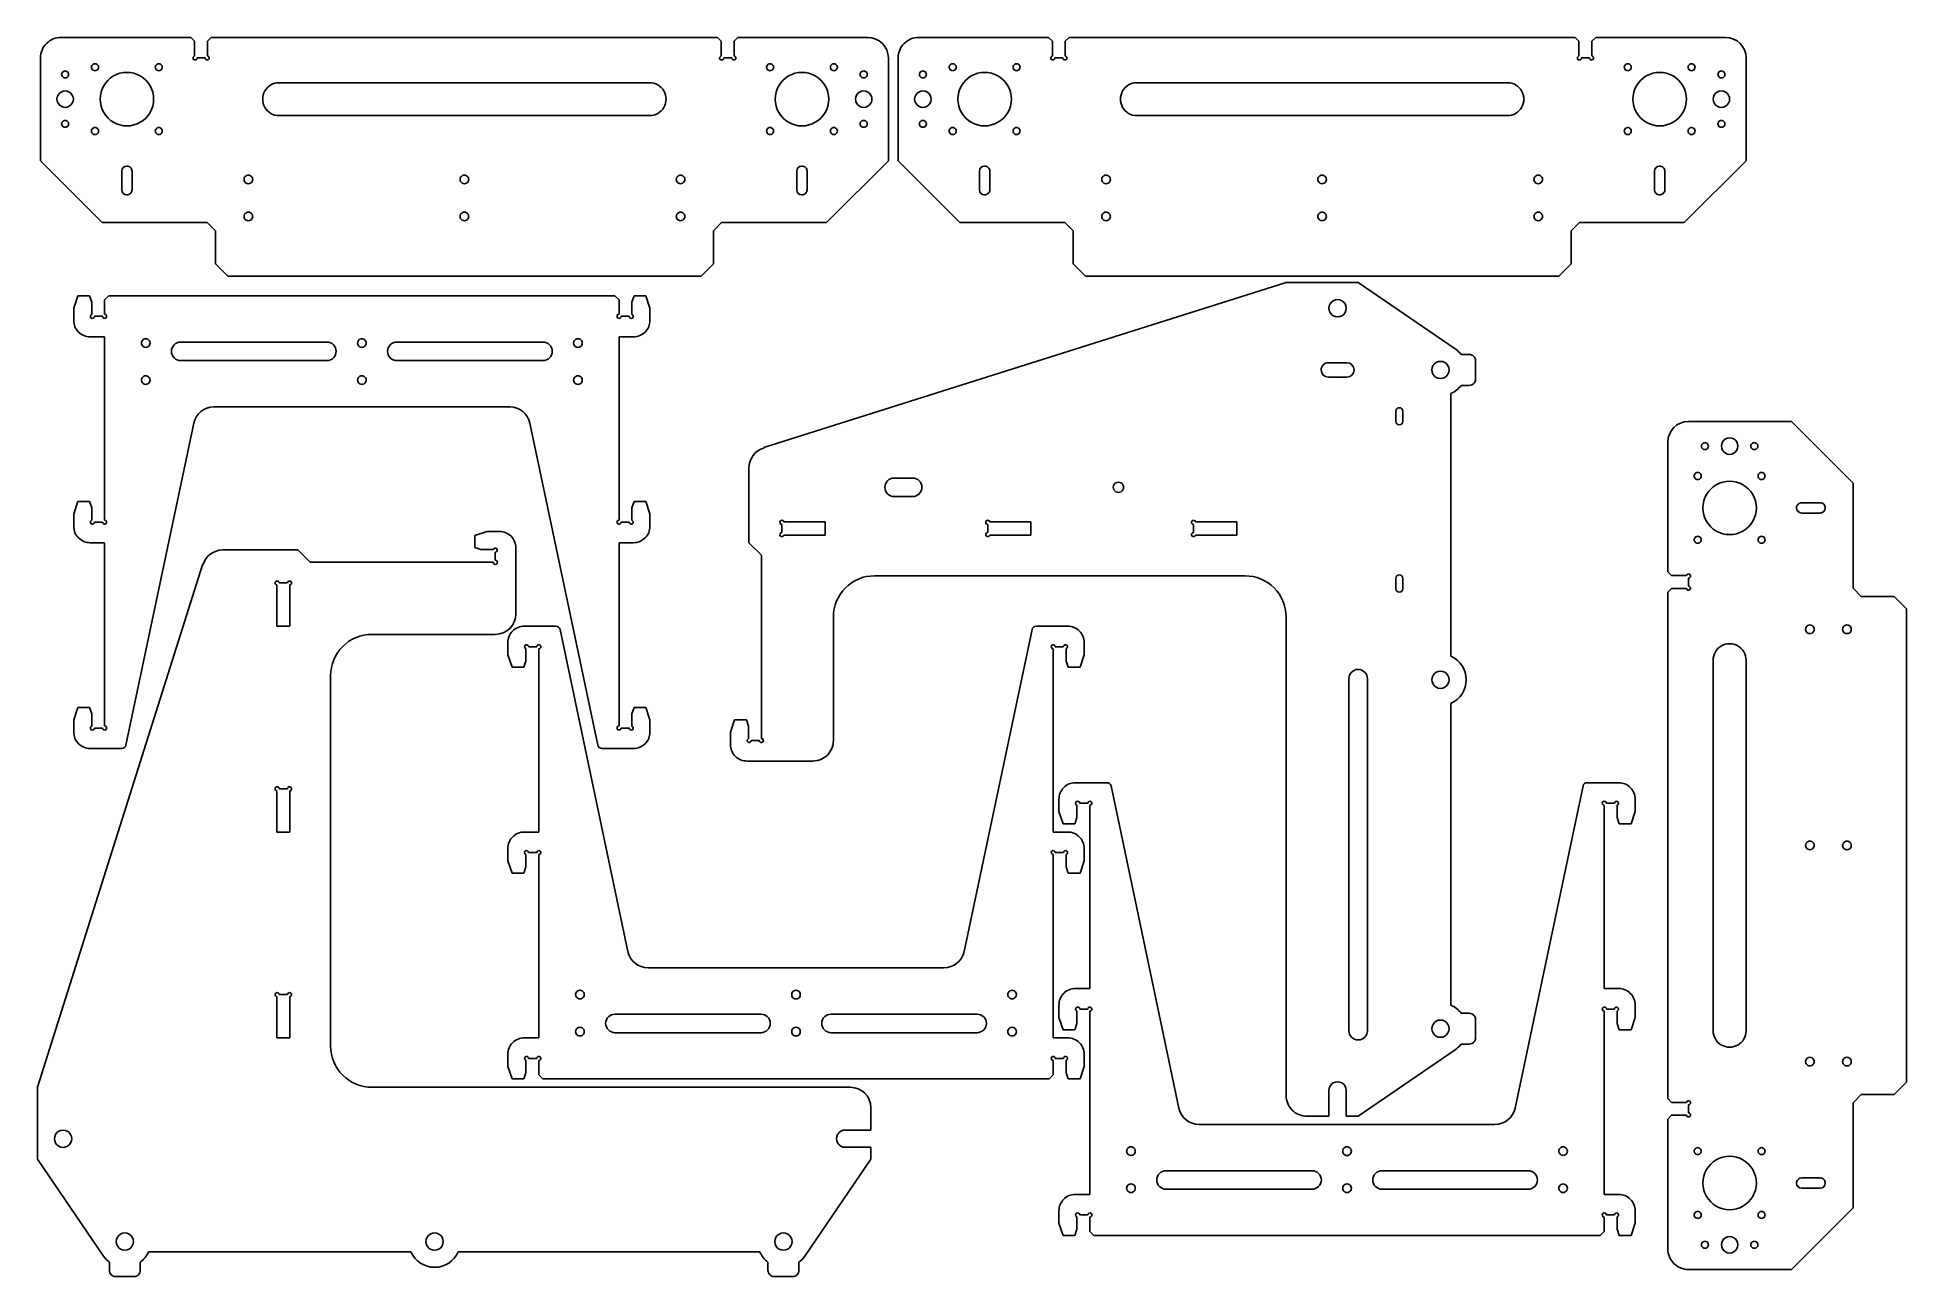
# Model space of a CAD drawing. Extents: x -5.8 to 30, y 4.1 to 27.8.
import ezdxf

# ---------------------------------------------------------------- set-up
doc = ezdxf.new("R2010")
doc.units = 0
doc.header["$MEASUREMENT"] = 0
doc.layers.add('CONTINUOUS', color=7, linetype='CONTINUOUS')

msp = doc.modelspace()

# ---------------------------------------------------------------- linework, layer by layer
at = {"layer": 'CONTINUOUS', "color": 1, "linetype": 'CONTINUOUS'}
for p, q in [((-2.795, 27.712), (-2.866, 27.784)), ((-2.795, 27.429), (-2.795, 27.712)), ((-2.787, 27.705), (-2.787, 27.705)), ((-2.476, 27.784), (-2.548, 27.712)), ((-2.548, 27.712), (-2.548, 27.429)), ((2.366, 27.784), (-2.476, 27.784)), ((2.366, 27.784), (7.209, 27.784)), ((7.209, 27.784), (7.28, 27.712)), ((7.28, 27.712), (7.28, 27.429)), ((7.527, 27.712), (7.598, 27.784)), ((7.527, 27.429), (7.527, 27.712)), ((13.614, 27.712), (13.542, 27.784)), ((13.614, 27.429), (13.614, 27.712)), ((13.621, 27.705), (13.621, 27.705)), ((13.932, 27.784), (13.86, 27.712)), ((13.86, 27.712), (13.86, 27.429)), ((18.774, 27.784), (13.932, 27.784)), ((18.774, 27.784), (23.617, 27.784)), ((23.617, 27.784), (23.688, 27.712)), ((23.688, 27.712), (23.688, 27.429)), ((23.935, 27.712), (24.007, 27.784)), ((23.935, 27.429), (23.935, 27.712)), ((-5.744, 27.39), (-5.744, 25.422)), ((-2.595, 27.39), (-2.748, 27.39)), ((7.327, 27.39), (7.48, 27.39)), ((7.52, 27.43), (7.52, 27.43)), ((10.476, 27.39), (10.476, 25.422)), ((10.664, 27.39), (10.664, 25.422)), ((13.814, 27.39), (13.66, 27.39)), ((23.735, 27.39), (23.888, 27.39)), ((23.928, 27.43), (23.928, 27.43)), ((26.885, 27.39), (26.885, 25.422)), ((-1.177, 26.918), (2.366, 26.918)), ((5.909, 26.918), (2.366, 26.918)), ((15.231, 26.918), (18.774, 26.918)), ((22.318, 26.918), (18.774, 26.918)), ((2.366, 26.288), (-1.177, 26.288)), ((2.366, 26.288), (5.909, 26.288)), ((18.774, 26.288), (15.231, 26.288)), ((18.774, 26.288), (22.318, 26.288)), ((-5.744, 25.422), (-4.563, 24.241)), ((10.476, 25.422), (9.295, 24.241)), ((10.664, 25.422), (11.845, 24.241)), ((26.885, 25.422), (25.703, 24.241)), ((-4.189, 25.225), (-4.189, 24.871)), ((-3.992, 24.871), (-3.992, 25.225)), ((8.724, 25.225), (8.724, 24.871)), ((12.219, 25.225), (12.219, 24.871)), ((12.416, 24.871), (12.416, 25.225)), ((25.133, 25.225), (25.133, 24.871)), ((-4.563, 24.241), (-2.555, 24.241)), ((-2.555, 24.241), (-2.398, 24.083)), ((-2.398, 24.083), (-2.398, 23.453)), ((7.287, 24.241), (7.13, 24.083)), ((7.13, 24.083), (7.13, 23.453)), ((9.295, 24.241), (7.287, 24.241)), ((11.845, 24.241), (13.853, 24.241)), ((13.853, 24.241), (14.011, 24.083)), ((14.011, 24.083), (14.011, 23.453)), ((23.696, 24.241), (23.538, 24.083)), ((23.538, 24.083), (23.538, 23.453)), ((25.703, 24.241), (23.696, 24.241)), ((-2.398, 23.453), (-2.161, 23.217)), ((7.13, 23.453), (6.894, 23.217)), ((14.011, 23.453), (14.247, 23.217)), ((23.538, 23.453), (23.302, 23.217)), ((-2.161, 23.217), (2.366, 23.217)), ((6.894, 23.217), (2.366, 23.217)), ((8.093, 19.937), (18.086, 23.096)), ((14.247, 23.217), (18.774, 23.217)), ((18.086, 23.096), (19.464, 23.096)), ((23.302, 23.217), (18.774, 23.217)), ((19.464, 23.096), (21.317, 21.829)), ((-5.029, 22.843), (-5.108, 22.607)), ((-4.804, 22.843), (-5.029, 22.843)), ((-4.764, 22.723), (-4.804, 22.843)), ((-4.764, 22.486), (-4.764, 22.723)), ((-4.439, 22.843), (-4.517, 22.764)), ((-4.517, 22.764), (-4.517, 22.489)), ((5.246, 22.843), (-4.439, 22.843)), ((5.325, 22.764), (5.246, 22.843)), ((5.325, 22.489), (5.325, 22.764)), ((5.611, 22.843), (5.571, 22.723)), ((5.571, 22.723), (5.571, 22.486)), ((5.837, 22.843), (5.611, 22.843)), ((5.916, 22.607), (5.837, 22.843)), ((5.916, 22.371), (5.916, 22.607)), ((-4.75, 22.489), (-4.75, 22.489)), ((-4.793, 22.056), (-4.517, 22.056)), ((-4.517, 22.056), (-4.517, 18.552)), ((1.073, 21.957), (3.868, 21.957)), ((5.325, 22.056), (5.601, 22.056)), ((5.325, 18.552), (5.325, 22.056)), ((-3.061, 21.603), (-0.265, 21.603)), ((18.893, 21.561), (19.247, 21.561)), ((21.708, 21.6), (21.708, 21.246)), ((21.236, 20.972), (21.236, 15.949)), ((-4.111, 14.244), (-2.812, 20.404)), ((-2.426, 20.717), (0.404, 20.717)), ((0.404, 20.717), (3.234, 20.717)), ((20.318, 20.636), (20.318, 20.439)), ((25.782, 20.439), (27.751, 20.439)), ((27.751, 20.439), (28.932, 19.258)), ((8.095, 19.93), (8.093, 19.937)), ((7.81, 18.116), (7.81, 19.552)), ((10.586, 19.356), (10.94, 19.356)), ((28.932, 19.258), (28.932, 17.25)), ((-5.029, 18.906), (-5.108, 18.67)), ((-4.804, 18.906), (-5.029, 18.906)), ((-4.764, 18.786), (-4.804, 18.906)), ((5.611, 18.906), (5.571, 18.786)), ((5.571, 18.786), (5.571, 18.549)), ((5.837, 18.906), (5.611, 18.906)), ((5.916, 18.67), (5.837, 18.906)), ((5.916, 18.434), (5.916, 18.67)), ((27.948, 18.687), (28.302, 18.687)), ((-4.75, 18.552), (-4.75, 18.552)), ((2.799, 18.334), (2.563, 18.256)), ((2.563, 18.256), (2.563, 18.03)), ((3.035, 18.334), (2.799, 18.334)), ((8.44, 18.313), (8.44, 18.47)), ((8.479, 18.517), (9.267, 18.517)), ((9.267, 18.266), (8.479, 18.266)), ((8.48, 18.51), (8.48, 18.51)), ((8.48, 18.273), (8.48, 18.273)), ((9.267, 18.517), (9.267, 18.266)), ((12.377, 18.313), (12.377, 18.47)), ((12.416, 18.517), (13.204, 18.517)), ((13.204, 18.266), (12.416, 18.266)), ((13.204, 18.517), (13.204, 18.266)), ((16.314, 18.313), (16.314, 18.47)), ((16.353, 18.517), (17.141, 18.517)), ((17.141, 18.266), (16.353, 18.266)), ((16.354, 18.51), (16.354, 18.51)), ((16.354, 18.273), (16.354, 18.273)), ((17.141, 18.517), (17.141, 18.266)), ((-4.793, 18.119), (-4.517, 18.119)), ((-4.517, 18.119), (-4.517, 17.48)), ((-0.823, 17.98), (-2.259, 17.98)), ((-0.587, 17.744), (-0.823, 17.98)), ((2.563, 18.03), (2.683, 17.99)), ((2.683, 17.99), (2.92, 17.99)), ((2.957, 17.937), (2.957, 17.783)), ((5.325, 17.48), (5.325, 18.119)), ((8.047, 17.88), (7.81, 18.116)), ((8.047, 14.376), (8.047, 17.88)), ((-2.644, 17.698), (-5.803, 7.704)), ((-2.637, 17.695), (-2.644, 17.698)), ((2.917, 17.744), (-0.587, 17.744)), ((25.46, 17.489), (25.388, 17.561)), ((-4.517, 17.48), (-4.517, 14.615)), ((-1.224, 17.311), (-1.224, 16.523)), ((-1.02, 17.35), (-1.177, 17.35)), ((-0.973, 16.523), (-0.973, 17.311)), ((5.325, 14.615), (5.325, 17.48)), ((25.388, 17.171), (25.46, 17.243)), ((25.388, 12.328), (25.388, 17.171)), ((25.743, 17.489), (25.46, 17.489)), ((25.46, 17.243), (25.743, 17.243)), ((25.743, 17.482), (25.743, 17.482)), ((25.782, 17.289), (25.782, 17.443)), ((28.932, 17.25), (29.089, 17.092)), ((29.089, 17.092), (29.719, 17.092)), ((29.719, 17.092), (29.955, 16.856)), ((29.955, 16.856), (29.955, 12.328)), ((-1.224, 16.523), (-0.973, 16.523)), ((4.118, 16.523), (3.788, 16.523)), ((9.425, 16.699), (9.425, 14.336)), ((13.224, 16.461), (11.925, 10.3)), ((13.907, 16.523), (13.631, 16.523)), ((18.086, 7.545), (18.086, 16.699)), ((0.594, 16.366), (2.957, 16.366)), ((3.198, 16.208), (3.198, 15.972)), ((3.542, 15.856), (3.542, 16.093)), ((13.877, 16.093), (13.877, 15.856)), ((3.198, 15.972), (3.277, 15.736)), ((3.277, 15.736), (3.502, 15.736)), ((3.502, 15.736), (3.542, 15.856)), ((3.788, 16.09), (3.788, 13.225)), ((13.631, 13.225), (13.631, 16.09)), ((13.877, 15.856), (13.917, 15.736)), ((13.917, 15.736), (14.143, 15.736)), ((14.143, 15.736), (14.221, 15.972)), ((26.255, 15.872), (26.255, 12.328)), ((26.885, 12.328), (26.885, 15.872)), ((19.287, 8.785), (19.287, 15.517)), ((-5.029, 14.969), (-5.108, 14.733)), ((-4.804, 14.969), (-5.029, 14.969)), ((-4.764, 14.849), (-4.804, 14.969)), ((-4.764, 14.612), (-4.764, 14.849)), ((5.611, 14.969), (5.571, 14.849)), ((5.571, 14.849), (5.571, 14.612)), ((5.837, 14.969), (5.611, 14.969)), ((5.916, 14.733), (5.837, 14.969)), ((5.916, 14.497), (5.916, 14.733)), ((7.456, 14.494), (7.535, 14.73)), ((7.535, 14.73), (7.76, 14.73)), ((7.76, 14.73), (7.801, 14.61)), ((7.456, 14.258), (7.456, 14.494)), ((7.801, 14.61), (7.801, 14.373)), ((7.854, 14.336), (8.007, 14.336)), ((-4.793, 14.182), (-4.517, 14.182)), ((4.995, 14.182), (5.325, 14.182)), ((-1.224, 13.374), (-1.224, 12.586)), ((-1.02, 13.413), (-1.177, 13.413)), ((-0.973, 12.586), (-0.973, 13.374)), ((14.659, 13.529), (14.329, 13.529)), ((23.765, 13.467), (22.466, 7.306)), ((24.448, 13.529), (24.172, 13.529)), ((3.788, 13.225), (3.788, 12.586)), ((13.631, 12.586), (13.631, 13.225)), ((13.739, 13.214), (13.739, 12.978)), ((13.739, 12.978), (13.818, 12.742)), ((14.083, 12.862), (14.083, 13.099)), ((14.329, 13.096), (14.329, 10.231)), ((24.172, 10.231), (24.172, 13.096)), ((24.418, 13.099), (24.418, 12.862)), ((24.684, 12.742), (24.762, 12.978)), ((-1.224, 12.586), (-0.973, 12.586)), ((13.907, 12.586), (13.631, 12.586)), ((13.818, 12.742), (14.043, 12.742)), ((14.043, 12.742), (14.083, 12.862)), ((24.418, 12.862), (24.458, 12.742)), ((24.458, 12.742), (24.684, 12.742)), ((3.198, 12.271), (3.198, 12.035)), ((25.388, 12.328), (25.388, 7.486)), ((26.255, 8.785), (26.255, 12.328)), ((26.885, 12.328), (26.885, 8.785)), ((29.955, 7.801), (29.955, 12.328)), ((3.198, 12.035), (3.277, 11.799)), ((3.502, 11.799), (3.542, 11.919)), ((3.542, 11.919), (3.542, 12.156)), ((3.788, 12.153), (3.788, 8.649)), ((13.631, 8.649), (13.631, 12.153)), ((13.863, 12.153), (13.863, 12.153)), ((13.877, 11.919), (13.917, 11.799)), ((14.143, 11.799), (14.221, 12.035)), ((3.277, 11.799), (3.502, 11.799)), ((13.917, 11.799), (14.143, 11.799)), ((14.329, 10.231), (14.329, 9.592)), ((24.172, 9.592), (24.172, 10.231)), ((8.71, 9.988), (5.879, 9.988)), ((11.54, 9.988), (8.71, 9.988)), ((-1.224, 9.437), (-1.224, 8.649)), ((-1.02, 9.476), (-1.177, 9.476)), ((-0.973, 8.649), (-0.973, 9.437)), ((24.448, 9.592), (24.172, 9.592)), ((12.174, 9.102), (9.379, 9.102)), ((13.739, 9.277), (13.739, 9.041)), ((13.739, 9.041), (13.818, 8.805)), ((14.083, 8.925), (14.083, 9.162)), ((14.329, 9.159), (14.329, 5.655)), ((24.172, 5.655), (24.172, 9.159)), ((24.404, 9.159), (24.404, 9.159)), ((24.684, 8.805), (24.762, 9.041)), ((-1.224, 8.649), (-0.973, 8.649)), ((3.788, 8.649), (3.513, 8.649)), ((8.04, 8.748), (5.245, 8.748)), ((13.907, 8.649), (13.631, 8.649)), ((13.818, 8.805), (14.043, 8.805)), ((14.043, 8.805), (14.083, 8.925)), ((24.418, 8.925), (24.458, 8.805)), ((24.458, 8.805), (24.684, 8.805)), ((3.198, 8.334), (3.198, 8.098)), ((21.317, 8.418), (19.464, 7.151)), ((3.198, 8.098), (3.277, 7.862)), ((3.502, 7.862), (3.542, 7.982)), ((3.542, 7.982), (3.542, 8.219)), ((3.788, 8.216), (3.788, 7.941)), ((3.788, 7.941), (3.867, 7.862)), ((13.552, 7.862), (13.631, 7.941)), ((13.631, 7.941), (13.631, 8.216)), ((13.863, 8.216), (13.863, 8.216)), ((13.877, 8.219), (13.877, 7.982)), ((13.877, 7.982), (13.917, 7.862)), ((14.143, 7.862), (14.221, 8.098)), ((-5.803, 7.704), (-5.803, 6.327)), ((9.748, 7.704), (0.594, 7.704)), ((3.277, 7.862), (3.502, 7.862)), ((3.867, 7.862), (13.552, 7.862)), ((13.917, 7.862), (14.143, 7.862)), ((18.905, 7.643), (18.905, 7.151)), ((28.932, 7.407), (29.089, 7.565)), ((29.089, 7.565), (29.719, 7.565)), ((29.719, 7.565), (29.955, 7.801)), ((25.388, 7.486), (25.46, 7.414)), ((25.46, 7.168), (25.388, 7.096)), ((25.46, 7.414), (25.743, 7.414)), ((25.743, 7.168), (25.46, 7.168)), ((25.467, 7.175), (25.467, 7.175)), ((25.782, 7.368), (25.782, 7.214)), ((28.932, 5.399), (28.932, 7.407)), ((9.65, 6.886), (10.142, 6.886)), ((19.251, 6.994), (16.42, 6.994)), ((19.464, 7.151), (19.236, 7.151)), ((22.081, 6.994), (19.251, 6.994)), ((10.142, 6.327), (10.142, 6.555)), ((8.875, 4.474), (10.142, 6.327)), ((22.715, 6.108), (19.92, 6.108)), ((18.581, 5.754), (15.786, 5.754)), ((28.302, 5.97), (27.948, 5.97)), ((27.948, 5.773), (28.302, 5.773)), ((14.329, 5.655), (14.054, 5.655)), ((24.448, 5.655), (24.172, 5.655)), ((27.751, 4.218), (28.932, 5.399)), ((13.739, 5.34), (13.739, 5.104)), ((13.739, 5.104), (13.818, 4.868)), ((14.083, 4.988), (14.083, 5.225)), ((14.329, 5.222), (14.329, 4.947)), ((24.172, 4.947), (24.172, 5.222)), ((24.404, 5.222), (24.404, 5.222)), ((24.418, 5.225), (24.418, 4.988)), ((24.684, 4.868), (24.762, 5.104)), ((13.818, 4.868), (14.043, 4.868)), ((14.043, 4.868), (14.083, 4.988)), ((14.329, 4.947), (14.408, 4.868)), ((14.408, 4.868), (24.093, 4.868)), ((24.093, 4.868), (24.172, 4.947)), ((24.418, 4.988), (24.458, 4.868)), ((24.458, 4.868), (24.684, 4.868)), ((-3.835, 4.201), (-3.835, 4.358)), ((8.764, 4.201), (8.764, 4.358)), ((-4.307, 4.082), (-3.953, 4.082)), ((25.782, 4.218), (27.751, 4.218))]:
    msp.add_line(p, q, dxfattribs=at)
at = {"layer": 'CONTINUOUS'}
for p, q in [((-4.764, 18.549), (-4.764, 18.786)), ((13.877, 12.156), (13.877, 11.919)), ((24.418, 9.162), (24.418, 8.925))]:
    msp.add_line(p, q, dxfattribs=at)
at = {"layer": 'CONTINUOUS', "color": 1, "linetype": 'CONTINUOUS'}
for points in [[(-5.629, 27.669), (-5.703, 27.595), (-5.744, 27.495), (-5.744, 27.39)], [(-5.35, 27.784), (-5.455, 27.784), (-5.555, 27.743), (-5.629, 27.669)], [(-2.866, 27.784), (-2.866, 27.784), (-5.35, 27.784), (-5.35, 27.784)], [(7.598, 27.784), (7.598, 27.784), (10.083, 27.784), (10.083, 27.784)], [(10.083, 27.784), (10.3, 27.784), (10.476, 27.608), (10.476, 27.39)], [(10.779, 27.669), (10.706, 27.595), (10.664, 27.495), (10.664, 27.39)], [(11.058, 27.784), (10.953, 27.784), (10.853, 27.743), (10.779, 27.669)], [(13.542, 27.784), (13.542, 27.784), (11.058, 27.784), (11.058, 27.784)], [(24.007, 27.784), (24.007, 27.784), (26.491, 27.784), (26.491, 27.784)], [(26.491, 27.784), (26.708, 27.784), (26.885, 27.608), (26.885, 27.39)], [(-4.759, 27.247), (-4.771, 27.226), (-4.771, 27.2), (-4.759, 27.18)], [(-4.701, 27.28), (-4.725, 27.28), (-4.747, 27.267), (-4.759, 27.247)], [(-4.759, 27.18), (-4.747, 27.159), (-4.725, 27.146), (-4.701, 27.146)], [(-4.643, 27.247), (-4.655, 27.267), (-4.677, 27.28), (-4.701, 27.28)], [(-4.701, 27.146), (-4.677, 27.146), (-4.655, 27.159), (-4.643, 27.18)], [(-4.643, 27.18), (-4.631, 27.2), (-4.631, 27.226), (-4.643, 27.247)], [(-3.538, 27.247), (-3.55, 27.226), (-3.55, 27.2), (-3.538, 27.18)], [(-3.48, 27.28), (-3.504, 27.28), (-3.526, 27.267), (-3.538, 27.247)], [(-3.538, 27.18), (-3.526, 27.159), (-3.504, 27.146), (-3.48, 27.146)], [(-3.422, 27.247), (-3.434, 27.267), (-3.456, 27.28), (-3.48, 27.28)], [(-3.48, 27.146), (-3.456, 27.146), (-3.434, 27.159), (-3.422, 27.18)], [(-3.422, 27.18), (-3.41, 27.2), (-3.41, 27.226), (-3.422, 27.247)], [(-2.815, 27.362), (-2.827, 27.374), (-2.83, 27.391), (-2.824, 27.405)], [(-2.824, 27.405), (-2.819, 27.418), (-2.808, 27.427), (-2.795, 27.429)], [(-2.772, 27.354), (-2.787, 27.348), (-2.804, 27.351), (-2.815, 27.362)], [(-2.748, 27.39), (-2.748, 27.374), (-2.758, 27.36), (-2.772, 27.354)], [(-2.57, 27.354), (-2.585, 27.36), (-2.595, 27.374), (-2.595, 27.39)], [(-2.527, 27.362), (-2.539, 27.351), (-2.556, 27.348), (-2.57, 27.354)], [(-2.548, 27.429), (-2.535, 27.427), (-2.524, 27.418), (-2.519, 27.405)], [(-2.519, 27.405), (-2.513, 27.391), (-2.516, 27.374), (-2.527, 27.362)], [(7.251, 27.405), (7.245, 27.391), (7.248, 27.374), (7.26, 27.362)], [(7.28, 27.429), (7.267, 27.427), (7.256, 27.418), (7.251, 27.405)], [(7.26, 27.362), (7.271, 27.351), (7.288, 27.348), (7.302, 27.354)], [(7.302, 27.354), (7.317, 27.36), (7.327, 27.374), (7.327, 27.39)], [(7.48, 27.39), (7.48, 27.374), (7.49, 27.36), (7.505, 27.354)], [(7.505, 27.354), (7.519, 27.348), (7.536, 27.351), (7.547, 27.362)], [(7.556, 27.405), (7.551, 27.418), (7.54, 27.427), (7.527, 27.429)], [(7.547, 27.362), (7.559, 27.374), (7.562, 27.391), (7.556, 27.405)], [(8.155, 27.247), (8.143, 27.226), (8.143, 27.2), (8.155, 27.18)], [(8.213, 27.28), (8.189, 27.28), (8.167, 27.267), (8.155, 27.247)], [(8.155, 27.18), (8.167, 27.159), (8.189, 27.146), (8.213, 27.146)], [(8.271, 27.247), (8.259, 27.267), (8.236, 27.28), (8.213, 27.28)], [(8.213, 27.146), (8.236, 27.146), (8.259, 27.159), (8.271, 27.18)], [(8.271, 27.18), (8.282, 27.2), (8.282, 27.226), (8.271, 27.247)], [(9.375, 27.247), (9.363, 27.226), (9.363, 27.2), (9.375, 27.18)], [(9.433, 27.28), (9.409, 27.28), (9.387, 27.267), (9.375, 27.247)], [(9.375, 27.18), (9.387, 27.159), (9.409, 27.146), (9.433, 27.146)], [(9.491, 27.247), (9.479, 27.267), (9.457, 27.28), (9.433, 27.28)], [(9.433, 27.146), (9.457, 27.146), (9.479, 27.159), (9.491, 27.18)], [(9.491, 27.18), (9.503, 27.2), (9.503, 27.226), (9.491, 27.247)], [(11.649, 27.247), (11.637, 27.226), (11.637, 27.2), (11.649, 27.18)], [(11.707, 27.28), (11.683, 27.28), (11.661, 27.267), (11.649, 27.247)], [(11.649, 27.18), (11.661, 27.159), (11.683, 27.146), (11.707, 27.146)], [(11.765, 27.247), (11.753, 27.267), (11.731, 27.28), (11.707, 27.28)], [(11.707, 27.146), (11.731, 27.146), (11.753, 27.159), (11.765, 27.18)], [(11.765, 27.18), (11.777, 27.2), (11.777, 27.226), (11.765, 27.247)], [(12.87, 27.247), (12.858, 27.226), (12.858, 27.2), (12.87, 27.18)], [(12.928, 27.28), (12.904, 27.28), (12.882, 27.267), (12.87, 27.247)], [(12.87, 27.18), (12.882, 27.159), (12.904, 27.146), (12.928, 27.146)], [(12.986, 27.247), (12.974, 27.267), (12.952, 27.28), (12.928, 27.28)], [(12.928, 27.146), (12.952, 27.146), (12.974, 27.159), (12.986, 27.18)], [(12.986, 27.18), (12.998, 27.2), (12.998, 27.226), (12.986, 27.247)], [(13.593, 27.362), (13.582, 27.374), (13.578, 27.391), (13.584, 27.405)], [(13.584, 27.405), (13.59, 27.418), (13.601, 27.427), (13.614, 27.429)], [(13.636, 27.354), (13.621, 27.348), (13.604, 27.351), (13.593, 27.362)], [(13.66, 27.39), (13.66, 27.374), (13.651, 27.36), (13.636, 27.354)], [(13.838, 27.354), (13.823, 27.36), (13.814, 27.374), (13.814, 27.39)], [(13.881, 27.362), (13.87, 27.351), (13.853, 27.348), (13.838, 27.354)], [(13.86, 27.429), (13.873, 27.427), (13.884, 27.418), (13.889, 27.405)], [(13.889, 27.405), (13.896, 27.391), (13.892, 27.374), (13.881, 27.362)], [(23.659, 27.405), (23.653, 27.391), (23.656, 27.374), (23.668, 27.362)], [(23.688, 27.429), (23.675, 27.427), (23.664, 27.418), (23.659, 27.405)], [(23.668, 27.362), (23.679, 27.351), (23.696, 27.348), (23.711, 27.354)], [(23.711, 27.354), (23.725, 27.36), (23.735, 27.374), (23.735, 27.39)], [(23.888, 27.39), (23.888, 27.374), (23.898, 27.36), (23.913, 27.354)], [(23.913, 27.354), (23.927, 27.348), (23.944, 27.351), (23.956, 27.362)], [(23.964, 27.405), (23.959, 27.418), (23.948, 27.427), (23.935, 27.429)], [(23.956, 27.362), (23.967, 27.374), (23.97, 27.391), (23.964, 27.405)], [(24.563, 27.247), (24.551, 27.226), (24.551, 27.2), (24.563, 27.18)], [(24.621, 27.28), (24.597, 27.28), (24.575, 27.267), (24.563, 27.247)], [(24.563, 27.18), (24.575, 27.159), (24.597, 27.146), (24.621, 27.146)], [(24.679, 27.247), (24.667, 27.267), (24.645, 27.28), (24.621, 27.28)], [(24.621, 27.146), (24.645, 27.146), (24.667, 27.159), (24.679, 27.18)], [(24.679, 27.18), (24.691, 27.2), (24.691, 27.226), (24.679, 27.247)], [(25.783, 27.247), (25.771, 27.226), (25.771, 27.2), (25.783, 27.18)], [(25.841, 27.28), (25.817, 27.28), (25.795, 27.267), (25.783, 27.247)], [(25.783, 27.18), (25.795, 27.159), (25.817, 27.146), (25.841, 27.146)], [(25.899, 27.247), (25.887, 27.267), (25.865, 27.28), (25.841, 27.28)], [(25.841, 27.146), (25.865, 27.146), (25.887, 27.159), (25.899, 27.18)], [(25.899, 27.18), (25.911, 27.2), (25.911, 27.226), (25.899, 27.247)], [(-5.33, 27.109), (-5.342, 27.088), (-5.342, 27.063), (-5.33, 27.042)], [(-5.272, 27.142), (-5.296, 27.142), (-5.318, 27.13), (-5.33, 27.109)], [(-5.33, 27.042), (-5.318, 27.021), (-5.296, 27.008), (-5.272, 27.008)], [(-5.214, 27.109), (-5.226, 27.13), (-5.248, 27.142), (-5.272, 27.142)], [(-5.272, 27.008), (-5.248, 27.008), (-5.226, 27.021), (-5.214, 27.042)], [(-5.214, 27.042), (-5.202, 27.063), (-5.202, 27.088), (-5.214, 27.109)], [(-4.534, 26.859), (-4.625, 26.7), (-4.625, 26.505), (-4.534, 26.347)], [(-4.091, 27.115), (-4.273, 27.115), (-4.442, 27.017), (-4.534, 26.859)], [(-3.647, 26.859), (-3.739, 27.017), (-3.908, 27.115), (-4.091, 27.115)], [(-3.647, 26.347), (-3.556, 26.505), (-3.556, 26.7), (-3.647, 26.859)], [(-1.45, 26.76), (-1.394, 26.858), (-1.29, 26.918), (-1.177, 26.918)], [(6.182, 26.76), (6.126, 26.858), (6.022, 26.918), (5.909, 26.918)], [(8.38, 26.859), (8.288, 26.7), (8.288, 26.505), (8.38, 26.347)], [(8.823, 27.115), (8.64, 27.115), (8.471, 27.017), (8.38, 26.859)], [(9.266, 26.859), (9.175, 27.017), (9.006, 27.115), (8.823, 27.115)], [(9.266, 26.347), (9.357, 26.505), (9.357, 26.7), (9.266, 26.859)], [(9.946, 27.109), (9.934, 27.088), (9.934, 27.063), (9.946, 27.042)], [(10.004, 27.142), (9.98, 27.142), (9.958, 27.13), (9.946, 27.109)], [(9.946, 27.042), (9.958, 27.021), (9.98, 27.008), (10.004, 27.008)], [(10.062, 27.109), (10.05, 27.13), (10.028, 27.142), (10.004, 27.142)], [(10.004, 27.008), (10.028, 27.008), (10.05, 27.021), (10.062, 27.042)], [(10.062, 27.042), (10.074, 27.063), (10.074, 27.088), (10.062, 27.109)], [(11.078, 27.109), (11.066, 27.088), (11.066, 27.063), (11.078, 27.042)], [(11.136, 27.142), (11.113, 27.142), (11.09, 27.13), (11.078, 27.109)], [(11.078, 27.042), (11.09, 27.021), (11.113, 27.008), (11.136, 27.008)], [(11.195, 27.109), (11.183, 27.13), (11.16, 27.142), (11.136, 27.142)], [(11.136, 27.008), (11.16, 27.008), (11.183, 27.021), (11.195, 27.042)], [(11.195, 27.042), (11.207, 27.063), (11.207, 27.088), (11.195, 27.109)], [(11.874, 26.859), (11.783, 26.7), (11.783, 26.505), (11.874, 26.347)], [(12.318, 27.115), (12.135, 27.115), (11.966, 27.017), (11.874, 26.859)], [(12.761, 26.859), (12.669, 27.017), (12.5, 27.115), (12.318, 27.115)], [(12.761, 26.347), (12.852, 26.505), (12.852, 26.7), (12.761, 26.859)], [(14.958, 26.76), (15.014, 26.858), (15.118, 26.918), (15.231, 26.918)], [(22.59, 26.76), (22.534, 26.858), (22.43, 26.918), (22.318, 26.918)], [(24.788, 26.859), (24.696, 26.7), (24.696, 26.505), (24.788, 26.347)], [(25.231, 27.115), (25.048, 27.115), (24.879, 27.017), (24.788, 26.859)], [(25.674, 26.859), (25.583, 27.017), (25.414, 27.115), (25.231, 27.115)], [(25.674, 26.347), (25.766, 26.505), (25.766, 26.7), (25.674, 26.859)], [(26.354, 27.109), (26.342, 27.088), (26.342, 27.063), (26.354, 27.042)], [(26.412, 27.142), (26.388, 27.142), (26.366, 27.13), (26.354, 27.109)], [(26.354, 27.042), (26.366, 27.021), (26.388, 27.008), (26.412, 27.008)], [(26.47, 27.109), (26.458, 27.13), (26.436, 27.142), (26.412, 27.142)], [(26.412, 27.008), (26.436, 27.008), (26.458, 27.021), (26.47, 27.042)], [(26.47, 27.042), (26.482, 27.063), (26.482, 27.088), (26.47, 27.109)], [(-5.408, 26.682), (-5.437, 26.633), (-5.437, 26.573), (-5.408, 26.524)], [(-5.272, 26.76), (-5.328, 26.76), (-5.38, 26.73), (-5.408, 26.682)], [(-5.408, 26.524), (-5.38, 26.475), (-5.328, 26.445), (-5.272, 26.445)], [(-5.135, 26.682), (-5.163, 26.73), (-5.215, 26.76), (-5.272, 26.76)], [(-5.272, 26.445), (-5.215, 26.445), (-5.163, 26.475), (-5.135, 26.524)], [(-5.135, 26.524), (-5.107, 26.573), (-5.107, 26.633), (-5.135, 26.682)], [(-1.45, 26.445), (-1.506, 26.543), (-1.506, 26.663), (-1.45, 26.76)], [(6.182, 26.445), (6.238, 26.543), (6.238, 26.663), (6.182, 26.76)], [(9.867, 26.682), (9.839, 26.633), (9.839, 26.573), (9.867, 26.524)], [(10.004, 26.76), (9.948, 26.76), (9.895, 26.73), (9.867, 26.682)], [(9.867, 26.524), (9.895, 26.475), (9.948, 26.445), (10.004, 26.445)], [(10.141, 26.682), (10.112, 26.73), (10.06, 26.76), (10.004, 26.76)], [(10.004, 26.445), (10.06, 26.445), (10.112, 26.475), (10.141, 26.524)], [(10.141, 26.524), (10.169, 26.573), (10.169, 26.633), (10.141, 26.682)], [(11, 26.682), (10.972, 26.633), (10.972, 26.573), (11, 26.524)], [(11.136, 26.76), (11.08, 26.76), (11.028, 26.73), (11, 26.682)], [(11, 26.524), (11.028, 26.475), (11.08, 26.445), (11.136, 26.445)], [(11.273, 26.682), (11.245, 26.73), (11.193, 26.76), (11.136, 26.76)], [(11.136, 26.445), (11.193, 26.445), (11.245, 26.475), (11.273, 26.524)], [(11.273, 26.524), (11.301, 26.573), (11.301, 26.633), (11.273, 26.682)], [(14.958, 26.445), (14.902, 26.543), (14.902, 26.663), (14.958, 26.76)], [(22.59, 26.445), (22.647, 26.543), (22.647, 26.663), (22.59, 26.76)], [(26.275, 26.682), (26.247, 26.633), (26.247, 26.573), (26.275, 26.524)], [(26.412, 26.76), (26.356, 26.76), (26.304, 26.73), (26.275, 26.682)], [(26.275, 26.524), (26.304, 26.475), (26.356, 26.445), (26.412, 26.445)], [(26.549, 26.682), (26.521, 26.73), (26.468, 26.76), (26.412, 26.76)], [(26.412, 26.445), (26.468, 26.445), (26.521, 26.475), (26.549, 26.524)], [(26.549, 26.524), (26.577, 26.573), (26.577, 26.633), (26.549, 26.682)], [(-5.33, 26.164), (-5.342, 26.143), (-5.342, 26.118), (-5.33, 26.097)], [(-5.272, 26.197), (-5.296, 26.197), (-5.318, 26.185), (-5.33, 26.164)], [(-5.214, 26.164), (-5.226, 26.185), (-5.248, 26.197), (-5.272, 26.197)], [(-5.214, 26.097), (-5.202, 26.118), (-5.202, 26.143), (-5.214, 26.164)], [(-4.534, 26.347), (-4.442, 26.189), (-4.273, 26.091), (-4.091, 26.091)], [(-4.091, 26.091), (-3.908, 26.091), (-3.739, 26.189), (-3.647, 26.347)], [(-1.177, 26.288), (-1.29, 26.288), (-1.394, 26.348), (-1.45, 26.445)], [(5.909, 26.288), (6.022, 26.288), (6.126, 26.348), (6.182, 26.445)], [(8.38, 26.347), (8.471, 26.189), (8.64, 26.091), (8.823, 26.091)], [(8.823, 26.091), (9.006, 26.091), (9.175, 26.189), (9.266, 26.347)], [(9.946, 26.164), (9.934, 26.143), (9.934, 26.118), (9.946, 26.097)], [(10.004, 26.197), (9.98, 26.197), (9.958, 26.185), (9.946, 26.164)], [(10.062, 26.164), (10.05, 26.185), (10.028, 26.197), (10.004, 26.197)], [(10.062, 26.097), (10.074, 26.118), (10.074, 26.143), (10.062, 26.164)], [(11.078, 26.164), (11.066, 26.143), (11.066, 26.118), (11.078, 26.097)], [(11.136, 26.197), (11.113, 26.197), (11.09, 26.185), (11.078, 26.164)], [(11.195, 26.164), (11.183, 26.185), (11.16, 26.197), (11.136, 26.197)], [(11.195, 26.097), (11.207, 26.118), (11.207, 26.143), (11.195, 26.164)], [(11.874, 26.347), (11.966, 26.189), (12.135, 26.091), (12.318, 26.091)], [(12.318, 26.091), (12.5, 26.091), (12.669, 26.189), (12.761, 26.347)], [(15.231, 26.288), (15.118, 26.288), (15.014, 26.348), (14.958, 26.445)], [(22.318, 26.288), (22.43, 26.288), (22.534, 26.348), (22.59, 26.445)], [(24.788, 26.347), (24.879, 26.189), (25.048, 26.091), (25.231, 26.091)], [(25.231, 26.091), (25.414, 26.091), (25.583, 26.189), (25.674, 26.347)], [(26.354, 26.164), (26.342, 26.143), (26.342, 26.118), (26.354, 26.097)], [(26.412, 26.197), (26.388, 26.197), (26.366, 26.185), (26.354, 26.164)], [(26.47, 26.164), (26.458, 26.185), (26.436, 26.197), (26.412, 26.197)], [(26.47, 26.097), (26.482, 26.118), (26.482, 26.143), (26.47, 26.164)], [(-5.33, 26.097), (-5.318, 26.076), (-5.296, 26.063), (-5.272, 26.064)], [(-5.272, 26.064), (-5.248, 26.063), (-5.226, 26.076), (-5.214, 26.097)], [(-4.759, 26.026), (-4.771, 26.005), (-4.771, 25.98), (-4.759, 25.959)], [(-4.701, 26.06), (-4.725, 26.06), (-4.747, 26.047), (-4.759, 26.026)], [(-4.759, 25.959), (-4.747, 25.938), (-4.725, 25.926), (-4.701, 25.926)], [(-4.643, 26.026), (-4.655, 26.047), (-4.677, 26.06), (-4.701, 26.06)], [(-4.701, 25.926), (-4.677, 25.926), (-4.655, 25.938), (-4.643, 25.959)], [(-4.643, 25.959), (-4.631, 25.98), (-4.631, 26.005), (-4.643, 26.026)], [(-3.538, 26.026), (-3.55, 26.005), (-3.55, 25.98), (-3.538, 25.959)], [(-3.48, 26.06), (-3.504, 26.06), (-3.526, 26.047), (-3.538, 26.026)], [(-3.538, 25.959), (-3.526, 25.938), (-3.504, 25.926), (-3.48, 25.926)], [(-3.422, 26.026), (-3.434, 26.047), (-3.456, 26.06), (-3.48, 26.06)], [(-3.48, 25.926), (-3.456, 25.926), (-3.434, 25.938), (-3.422, 25.959)], [(-3.422, 25.959), (-3.41, 25.98), (-3.41, 26.005), (-3.422, 26.026)], [(8.155, 26.026), (8.143, 26.005), (8.143, 25.98), (8.155, 25.959)], [(8.213, 26.06), (8.189, 26.06), (8.167, 26.047), (8.155, 26.026)], [(8.155, 25.959), (8.167, 25.938), (8.189, 25.926), (8.213, 25.926)], [(8.271, 26.026), (8.259, 26.047), (8.236, 26.06), (8.213, 26.06)], [(8.213, 25.926), (8.236, 25.926), (8.259, 25.938), (8.271, 25.959)], [(8.271, 25.959), (8.282, 25.98), (8.282, 26.005), (8.271, 26.026)], [(9.375, 26.026), (9.363, 26.005), (9.363, 25.98), (9.375, 25.959)], [(9.433, 26.06), (9.409, 26.06), (9.387, 26.047), (9.375, 26.026)], [(9.375, 25.959), (9.387, 25.938), (9.409, 25.926), (9.433, 25.926)], [(9.491, 26.026), (9.479, 26.047), (9.457, 26.06), (9.433, 26.06)], [(9.433, 25.926), (9.457, 25.926), (9.479, 25.938), (9.491, 25.959)], [(9.491, 25.959), (9.503, 25.98), (9.503, 26.005), (9.491, 26.026)], [(9.946, 26.097), (9.958, 26.076), (9.98, 26.063), (10.004, 26.064)], [(10.004, 26.064), (10.028, 26.063), (10.05, 26.076), (10.062, 26.097)], [(11.078, 26.097), (11.09, 26.076), (11.113, 26.063), (11.136, 26.064)], [(11.136, 26.064), (11.16, 26.063), (11.183, 26.076), (11.195, 26.097)], [(11.649, 26.026), (11.637, 26.005), (11.637, 25.98), (11.649, 25.959)], [(11.707, 26.06), (11.683, 26.06), (11.661, 26.047), (11.649, 26.026)], [(11.649, 25.959), (11.661, 25.938), (11.683, 25.926), (11.707, 25.926)], [(11.765, 26.026), (11.753, 26.047), (11.731, 26.06), (11.707, 26.06)], [(11.707, 25.926), (11.731, 25.926), (11.753, 25.938), (11.765, 25.959)], [(11.765, 25.959), (11.777, 25.98), (11.777, 26.005), (11.765, 26.026)], [(12.87, 26.026), (12.858, 26.005), (12.858, 25.98), (12.87, 25.959)], [(12.928, 26.06), (12.904, 26.06), (12.882, 26.047), (12.87, 26.026)], [(12.87, 25.959), (12.882, 25.938), (12.904, 25.926), (12.928, 25.926)], [(12.986, 26.026), (12.974, 26.047), (12.952, 26.06), (12.928, 26.06)], [(12.928, 25.926), (12.952, 25.926), (12.974, 25.938), (12.986, 25.959)], [(12.986, 25.959), (12.998, 25.98), (12.998, 26.005), (12.986, 26.026)], [(24.563, 26.026), (24.551, 26.005), (24.551, 25.98), (24.563, 25.959)], [(24.621, 26.06), (24.597, 26.06), (24.575, 26.047), (24.563, 26.026)], [(24.563, 25.959), (24.575, 25.938), (24.597, 25.926), (24.621, 25.926)], [(24.679, 26.026), (24.667, 26.047), (24.645, 26.06), (24.621, 26.06)], [(24.621, 25.926), (24.645, 25.926), (24.667, 25.938), (24.679, 25.959)], [(24.679, 25.959), (24.691, 25.98), (24.691, 26.005), (24.679, 26.026)], [(25.783, 26.026), (25.771, 26.005), (25.771, 25.98), (25.783, 25.959)], [(25.841, 26.06), (25.817, 26.06), (25.795, 26.047), (25.783, 26.026)], [(25.783, 25.959), (25.795, 25.938), (25.817, 25.926), (25.841, 25.926)], [(25.899, 26.026), (25.887, 26.047), (25.865, 26.06), (25.841, 26.06)], [(25.841, 25.926), (25.865, 25.926), (25.887, 25.938), (25.899, 25.959)], [(25.899, 25.959), (25.911, 25.98), (25.911, 26.005), (25.899, 26.026)], [(26.354, 26.097), (26.366, 26.076), (26.388, 26.063), (26.412, 26.064)], [(26.412, 26.064), (26.436, 26.063), (26.458, 26.076), (26.47, 26.097)], [(-4.091, 25.323), (-4.145, 25.323), (-4.189, 25.279), (-4.189, 25.225)], [(-4.021, 25.295), (-4.039, 25.313), (-4.064, 25.323), (-4.091, 25.323)], [(-3.992, 25.225), (-3.992, 25.251), (-4.003, 25.276), (-4.021, 25.295)], [(-1.839, 25.109), (-1.854, 25.083), (-1.854, 25.052), (-1.839, 25.026)], [(-1.768, 25.15), (-1.797, 25.15), (-1.825, 25.134), (-1.839, 25.109)], [(-1.696, 25.109), (-1.711, 25.134), (-1.738, 25.15), (-1.768, 25.15)], [(-1.696, 25.026), (-1.681, 25.052), (-1.681, 25.083), (-1.696, 25.109)], [(2.294, 25.109), (2.28, 25.083), (2.28, 25.052), (2.294, 25.026)], [(2.366, 25.15), (2.337, 25.15), (2.309, 25.134), (2.294, 25.109)], [(2.438, 25.109), (2.423, 25.134), (2.396, 25.15), (2.366, 25.15)], [(2.438, 25.026), (2.452, 25.052), (2.452, 25.083), (2.438, 25.109)], [(6.428, 25.109), (6.414, 25.083), (6.414, 25.052), (6.428, 25.026)], [(6.5, 25.15), (6.47, 25.15), (6.443, 25.134), (6.428, 25.109)], [(6.572, 25.109), (6.557, 25.134), (6.529, 25.15), (6.5, 25.15)], [(6.572, 25.026), (6.586, 25.052), (6.586, 25.083), (6.572, 25.109)], [(8.823, 25.323), (8.768, 25.323), (8.724, 25.279), (8.724, 25.225)], [(8.892, 25.295), (8.874, 25.313), (8.849, 25.323), (8.823, 25.323)], [(8.921, 25.225), (8.921, 25.251), (8.911, 25.276), (8.892, 25.295)], [(8.921, 24.871), (8.921, 24.871), (8.921, 25.225), (8.921, 25.225)], [(12.318, 25.323), (12.263, 25.323), (12.219, 25.279), (12.219, 25.225)], [(12.387, 25.295), (12.369, 25.313), (12.344, 25.323), (12.318, 25.323)], [(12.416, 25.225), (12.416, 25.251), (12.406, 25.276), (12.387, 25.295)], [(14.569, 25.109), (14.554, 25.083), (14.554, 25.052), (14.569, 25.026)], [(14.64, 25.15), (14.611, 25.15), (14.584, 25.134), (14.569, 25.109)], [(14.712, 25.109), (14.697, 25.134), (14.67, 25.15), (14.64, 25.15)], [(14.712, 25.026), (14.727, 25.052), (14.727, 25.083), (14.712, 25.109)], [(18.703, 25.109), (18.688, 25.083), (18.688, 25.052), (18.703, 25.026)], [(18.774, 25.15), (18.745, 25.15), (18.717, 25.134), (18.703, 25.109)], [(18.846, 25.109), (18.831, 25.134), (18.804, 25.15), (18.774, 25.15)], [(18.846, 25.026), (18.861, 25.052), (18.861, 25.083), (18.846, 25.109)], [(22.837, 25.109), (22.822, 25.083), (22.822, 25.052), (22.837, 25.026)], [(22.908, 25.15), (22.879, 25.15), (22.851, 25.134), (22.837, 25.109)], [(22.98, 25.109), (22.965, 25.134), (22.938, 25.15), (22.908, 25.15)], [(22.98, 25.026), (22.995, 25.052), (22.995, 25.083), (22.98, 25.109)], [(25.231, 25.323), (25.177, 25.323), (25.133, 25.279), (25.133, 25.225)], [(25.301, 25.295), (25.282, 25.313), (25.257, 25.323), (25.231, 25.323)], [(25.329, 25.225), (25.329, 25.251), (25.319, 25.276), (25.301, 25.295)], [(25.329, 24.871), (25.329, 24.871), (25.329, 25.225), (25.329, 25.225)], [(-4.189, 24.871), (-4.189, 24.816), (-4.145, 24.772), (-4.091, 24.772)], [(-4.091, 24.772), (-4.064, 24.772), (-4.039, 24.783), (-4.021, 24.801)], [(-4.021, 24.801), (-4.003, 24.819), (-3.992, 24.845), (-3.992, 24.871)], [(-1.839, 25.026), (-1.825, 25.001), (-1.797, 24.985), (-1.768, 24.985)], [(-1.768, 24.985), (-1.738, 24.985), (-1.711, 25.001), (-1.696, 25.026)], [(2.294, 25.026), (2.309, 25.001), (2.337, 24.985), (2.366, 24.985)], [(2.366, 24.985), (2.396, 24.985), (2.423, 25.001), (2.438, 25.026)], [(6.428, 25.026), (6.443, 25.001), (6.47, 24.985), (6.5, 24.985)], [(6.5, 24.985), (6.529, 24.985), (6.557, 25.001), (6.572, 25.026)], [(8.724, 24.871), (8.724, 24.816), (8.768, 24.772), (8.823, 24.772)], [(8.823, 24.772), (8.849, 24.772), (8.874, 24.783), (8.892, 24.801)], [(8.892, 24.801), (8.911, 24.819), (8.921, 24.845), (8.921, 24.871)], [(12.219, 24.871), (12.219, 24.816), (12.263, 24.772), (12.318, 24.772)], [(12.318, 24.772), (12.344, 24.772), (12.369, 24.783), (12.387, 24.801)], [(12.387, 24.801), (12.406, 24.819), (12.416, 24.845), (12.416, 24.871)], [(14.569, 25.026), (14.584, 25.001), (14.611, 24.985), (14.64, 24.985)], [(14.64, 24.985), (14.67, 24.985), (14.697, 25.001), (14.712, 25.026)], [(18.703, 25.026), (18.717, 25.001), (18.745, 24.985), (18.774, 24.985)], [(18.774, 24.985), (18.804, 24.985), (18.831, 25.001), (18.846, 25.026)], [(22.837, 25.026), (22.851, 25.001), (22.879, 24.985), (22.908, 24.985)], [(22.908, 24.985), (22.938, 24.985), (22.965, 25.001), (22.98, 25.026)], [(25.133, 24.871), (25.133, 24.816), (25.177, 24.772), (25.231, 24.772)], [(25.231, 24.772), (25.257, 24.772), (25.282, 24.783), (25.301, 24.801)], [(25.301, 24.801), (25.319, 24.819), (25.329, 24.845), (25.329, 24.871)], [(-1.839, 24.4), (-1.854, 24.375), (-1.854, 24.343), (-1.839, 24.317)], [(-1.768, 24.441), (-1.797, 24.441), (-1.825, 24.426), (-1.839, 24.4)], [(-1.839, 24.317), (-1.825, 24.292), (-1.797, 24.276), (-1.768, 24.276)], [(-1.696, 24.4), (-1.711, 24.426), (-1.738, 24.441), (-1.768, 24.441)], [(-1.768, 24.276), (-1.738, 24.276), (-1.711, 24.292), (-1.696, 24.317)], [(-1.696, 24.317), (-1.681, 24.343), (-1.681, 24.375), (-1.696, 24.4)], [(2.294, 24.4), (2.28, 24.375), (2.28, 24.343), (2.294, 24.317)], [(2.366, 24.441), (2.337, 24.441), (2.309, 24.426), (2.294, 24.4)], [(2.294, 24.317), (2.309, 24.292), (2.337, 24.276), (2.366, 24.276)], [(2.438, 24.4), (2.423, 24.426), (2.396, 24.441), (2.366, 24.441)], [(2.366, 24.276), (2.396, 24.276), (2.423, 24.292), (2.438, 24.317)], [(2.438, 24.317), (2.452, 24.343), (2.452, 24.375), (2.438, 24.4)], [(6.428, 24.4), (6.414, 24.375), (6.414, 24.343), (6.428, 24.317)], [(6.5, 24.441), (6.47, 24.441), (6.443, 24.426), (6.428, 24.4)], [(6.428, 24.317), (6.443, 24.292), (6.47, 24.276), (6.5, 24.276)], [(6.572, 24.4), (6.557, 24.426), (6.529, 24.441), (6.5, 24.441)], [(6.5, 24.276), (6.529, 24.276), (6.557, 24.292), (6.572, 24.317)], [(6.572, 24.317), (6.586, 24.343), (6.586, 24.375), (6.572, 24.4)], [(14.569, 24.4), (14.554, 24.375), (14.554, 24.343), (14.569, 24.317)], [(14.64, 24.441), (14.611, 24.441), (14.584, 24.426), (14.569, 24.4)], [(14.569, 24.317), (14.584, 24.292), (14.611, 24.276), (14.64, 24.276)], [(14.712, 24.4), (14.697, 24.426), (14.67, 24.441), (14.64, 24.441)], [(14.64, 24.276), (14.67, 24.276), (14.697, 24.292), (14.712, 24.317)], [(14.712, 24.317), (14.727, 24.343), (14.727, 24.375), (14.712, 24.4)], [(18.703, 24.4), (18.688, 24.375), (18.688, 24.343), (18.703, 24.317)], [(18.774, 24.441), (18.745, 24.441), (18.717, 24.426), (18.703, 24.4)], [(18.703, 24.317), (18.717, 24.292), (18.745, 24.276), (18.774, 24.276)], [(18.846, 24.4), (18.831, 24.426), (18.804, 24.441), (18.774, 24.441)], [(18.774, 24.276), (18.804, 24.276), (18.831, 24.292), (18.846, 24.317)], [(18.846, 24.317), (18.861, 24.343), (18.861, 24.375), (18.846, 24.4)], [(22.837, 24.4), (22.822, 24.375), (22.822, 24.343), (22.837, 24.317)], [(22.908, 24.441), (22.879, 24.441), (22.851, 24.426), (22.837, 24.4)], [(22.837, 24.317), (22.851, 24.292), (22.879, 24.276), (22.908, 24.276)], [(22.98, 24.4), (22.965, 24.426), (22.938, 24.441), (22.908, 24.441)], [(22.908, 24.276), (22.938, 24.276), (22.965, 24.292), (22.98, 24.317)], [(22.98, 24.317), (22.995, 24.343), (22.995, 24.375), (22.98, 24.4)], [(-5.108, 22.607), (-5.108, 22.607), (-5.108, 22.371), (-5.108, 22.371)], [(18.927, 22.521), (18.897, 22.573), (18.897, 22.636), (18.927, 22.687)], [(18.927, 22.687), (18.956, 22.738), (19.011, 22.77), (19.07, 22.769)], [(19.07, 22.769), (19.129, 22.77), (19.184, 22.738), (19.214, 22.687)], [(19.214, 22.687), (19.243, 22.636), (19.243, 22.573), (19.214, 22.521)], [(-5.108, 22.371), (-5.108, 22.287), (-5.075, 22.207), (-5.016, 22.148)], [(-4.778, 22.421), (-4.789, 22.433), (-4.792, 22.45), (-4.786, 22.464)], [(-4.786, 22.464), (-4.782, 22.475), (-4.774, 22.482), (-4.764, 22.486)], [(-4.735, 22.413), (-4.749, 22.407), (-4.766, 22.41), (-4.778, 22.421)], [(-4.71, 22.449), (-4.71, 22.433), (-4.72, 22.419), (-4.735, 22.413)], [(-4.557, 22.449), (-4.557, 22.449), (-4.71, 22.449), (-4.71, 22.449)], [(-4.533, 22.413), (-4.547, 22.419), (-4.557, 22.433), (-4.557, 22.449)], [(-4.49, 22.421), (-4.501, 22.41), (-4.518, 22.407), (-4.533, 22.413)], [(-4.517, 22.489), (-4.502, 22.489), (-4.487, 22.479), (-4.481, 22.464)], [(-4.481, 22.464), (-4.475, 22.45), (-4.478, 22.433), (-4.49, 22.421)], [(5.297, 22.421), (5.286, 22.433), (5.283, 22.45), (5.289, 22.464)], [(5.289, 22.464), (5.295, 22.479), (5.309, 22.489), (5.325, 22.489)], [(5.34, 22.413), (5.325, 22.407), (5.309, 22.41), (5.297, 22.421)], [(5.364, 22.449), (5.364, 22.433), (5.355, 22.419), (5.34, 22.413)], [(5.518, 22.449), (5.518, 22.449), (5.364, 22.449), (5.364, 22.449)], [(5.542, 22.413), (5.528, 22.419), (5.518, 22.433), (5.518, 22.449)], [(5.585, 22.421), (5.574, 22.41), (5.557, 22.407), (5.542, 22.413)], [(5.571, 22.486), (5.581, 22.482), (5.589, 22.475), (5.594, 22.464)], [(5.594, 22.464), (5.6, 22.45), (5.596, 22.433), (5.585, 22.421)], [(5.823, 22.148), (5.882, 22.207), (5.916, 22.287), (5.916, 22.371)], [(19.07, 22.439), (19.011, 22.439), (18.956, 22.47), (18.927, 22.521)], [(19.214, 22.521), (19.184, 22.47), (19.129, 22.439), (19.07, 22.439)], [(-5.016, 22.148), (-4.957, 22.089), (-4.877, 22.056), (-4.793, 22.056)], [(-3.771, 22.009), (-3.797, 21.994), (-3.813, 21.967), (-3.813, 21.937)], [(-3.813, 21.937), (-3.813, 21.908), (-3.797, 21.881), (-3.771, 21.866)], [(-3.689, 22.009), (-3.714, 22.024), (-3.746, 22.024), (-3.771, 22.009)], [(-3.771, 21.866), (-3.746, 21.851), (-3.714, 21.851), (-3.689, 21.866)], [(-3.647, 21.937), (-3.647, 21.967), (-3.663, 21.994), (-3.689, 22.009)], [(-3.689, 21.866), (-3.663, 21.881), (-3.647, 21.908), (-3.647, 21.937)], [(-3.186, 21.905), (-3.219, 21.872), (-3.238, 21.827), (-3.238, 21.78)], [(-3.061, 21.957), (-3.108, 21.957), (-3.153, 21.938), (-3.186, 21.905)], [(-0.265, 21.957), (-0.265, 21.957), (-3.061, 21.957), (-3.061, 21.957)], [(-0.14, 21.905), (-0.173, 21.938), (-0.218, 21.957), (-0.265, 21.957)], [(-0.088, 21.78), (-0.088, 21.827), (-0.107, 21.872), (-0.14, 21.905)], [(0.362, 22.009), (0.337, 21.994), (0.321, 21.967), (0.321, 21.937)], [(0.321, 21.937), (0.321, 21.908), (0.337, 21.88), (0.362, 21.866)], [(0.445, 22.009), (0.42, 22.024), (0.388, 22.024), (0.362, 22.009)], [(0.362, 21.866), (0.388, 21.851), (0.42, 21.851), (0.445, 21.866)], [(0.486, 21.937), (0.487, 21.967), (0.471, 21.994), (0.445, 22.009)], [(0.445, 21.866), (0.471, 21.88), (0.487, 21.908), (0.486, 21.937)], [(0.896, 21.78), (0.896, 21.827), (0.915, 21.872), (0.948, 21.905)], [(0.948, 21.905), (0.981, 21.938), (1.026, 21.957), (1.073, 21.957)], [(3.868, 21.957), (3.915, 21.957), (3.96, 21.938), (3.994, 21.905)], [(3.994, 21.905), (4.027, 21.872), (4.046, 21.827), (4.046, 21.78)], [(4.496, 22.009), (4.471, 21.994), (4.455, 21.967), (4.455, 21.937)], [(4.455, 21.937), (4.455, 21.908), (4.471, 21.881), (4.496, 21.866)], [(4.579, 22.009), (4.553, 22.024), (4.522, 22.024), (4.496, 22.009)], [(4.496, 21.866), (4.522, 21.851), (4.553, 21.851), (4.579, 21.866)], [(4.62, 21.937), (4.62, 21.967), (4.605, 21.994), (4.579, 22.009)], [(4.579, 21.866), (4.605, 21.881), (4.62, 21.908), (4.62, 21.937)], [(5.601, 22.056), (5.684, 22.056), (5.764, 22.089), (5.823, 22.148)], [(21.317, 21.829), (21.361, 21.799), (21.4, 21.761), (21.432, 21.718)], [(-3.238, 21.78), (-3.238, 21.733), (-3.219, 21.688), (-3.186, 21.655)], [(-3.186, 21.655), (-3.153, 21.621), (-3.108, 21.603), (-3.061, 21.603)], [(-0.265, 21.603), (-0.218, 21.603), (-0.173, 21.621), (-0.14, 21.655)], [(-0.14, 21.655), (-0.107, 21.688), (-0.088, 21.733), (-0.088, 21.78)], [(0.948, 21.655), (0.915, 21.688), (0.896, 21.733), (0.896, 21.78)], [(1.073, 21.603), (1.026, 21.603), (0.981, 21.621), (0.948, 21.655)], [(3.868, 21.603), (3.868, 21.603), (1.073, 21.603), (1.073, 21.603)], [(3.994, 21.655), (3.96, 21.621), (3.915, 21.603), (3.868, 21.603)], [(4.046, 21.78), (4.046, 21.733), (4.027, 21.688), (3.994, 21.655)], [(18.755, 21.423), (18.755, 21.46), (18.77, 21.495), (18.796, 21.52)], [(18.796, 21.52), (18.822, 21.546), (18.857, 21.561), (18.893, 21.561)], [(19.247, 21.561), (19.324, 21.561), (19.385, 21.499), (19.385, 21.423)], [(20.895, 21.34), (20.866, 21.391), (20.866, 21.455), (20.895, 21.506)], [(20.895, 21.506), (20.925, 21.557), (20.98, 21.588), (21.039, 21.588)], [(21.039, 21.588), (21.098, 21.588), (21.153, 21.557), (21.182, 21.506)], [(21.182, 21.506), (21.212, 21.455), (21.212, 21.391), (21.182, 21.34)], [(21.432, 21.718), (21.432, 21.718), (21.59, 21.718), (21.59, 21.718)], [(21.59, 21.718), (21.621, 21.718), (21.651, 21.706), (21.673, 21.684)], [(21.673, 21.684), (21.696, 21.662), (21.708, 21.631), (21.708, 21.6)], [(-3.771, 21.3), (-3.797, 21.286), (-3.813, 21.258), (-3.813, 21.229)], [(-3.813, 21.229), (-3.813, 21.199), (-3.797, 21.172), (-3.771, 21.157)], [(-3.689, 21.3), (-3.714, 21.315), (-3.746, 21.315), (-3.771, 21.3)], [(-3.771, 21.157), (-3.746, 21.142), (-3.714, 21.142), (-3.689, 21.157)], [(-3.647, 21.229), (-3.647, 21.258), (-3.663, 21.286), (-3.689, 21.3)], [(-3.689, 21.157), (-3.663, 21.172), (-3.647, 21.199), (-3.647, 21.229)], [(0.362, 21.301), (0.337, 21.286), (0.321, 21.258), (0.321, 21.229)], [(0.321, 21.229), (0.321, 21.199), (0.337, 21.172), (0.362, 21.157)], [(0.445, 21.301), (0.42, 21.315), (0.388, 21.315), (0.362, 21.301)], [(0.362, 21.157), (0.388, 21.142), (0.42, 21.142), (0.445, 21.157)], [(0.486, 21.229), (0.487, 21.258), (0.471, 21.286), (0.445, 21.301)], [(0.445, 21.157), (0.471, 21.172), (0.487, 21.199), (0.486, 21.229)], [(4.496, 21.3), (4.471, 21.286), (4.455, 21.258), (4.455, 21.229)], [(4.455, 21.229), (4.455, 21.199), (4.471, 21.172), (4.496, 21.157)], [(4.579, 21.3), (4.553, 21.315), (4.522, 21.315), (4.496, 21.3)], [(4.496, 21.157), (4.522, 21.142), (4.553, 21.142), (4.579, 21.157)], [(4.62, 21.229), (4.62, 21.258), (4.605, 21.286), (4.579, 21.3)], [(4.579, 21.157), (4.605, 21.172), (4.62, 21.199), (4.62, 21.229)], [(18.893, 21.285), (18.817, 21.285), (18.755, 21.347), (18.755, 21.423)], [(19.247, 21.285), (19.247, 21.285), (18.893, 21.285), (18.893, 21.285)], [(19.385, 21.423), (19.385, 21.347), (19.324, 21.285), (19.247, 21.285)], [(21.039, 21.258), (20.98, 21.257), (20.925, 21.289), (20.895, 21.34)], [(21.182, 21.34), (21.153, 21.289), (21.098, 21.257), (21.039, 21.258)], [(21.432, 21.128), (21.381, 21.06), (21.314, 21.006), (21.236, 20.972)], [(21.59, 21.128), (21.59, 21.128), (21.432, 21.128), (21.432, 21.128)], [(21.673, 21.162), (21.651, 21.14), (21.621, 21.128), (21.59, 21.128)], [(21.708, 21.246), (21.708, 21.214), (21.696, 21.184), (21.673, 21.162)], [(-2.812, 20.404), (-2.773, 20.587), (-2.613, 20.717), (-2.426, 20.717)], [(3.234, 20.717), (3.42, 20.717), (3.581, 20.587), (3.619, 20.404)], [(3.619, 20.404), (3.619, 20.404), (4.918, 14.244), (4.918, 14.244)], [(20.184, 20.636), (20.185, 20.672), (20.214, 20.702), (20.251, 20.702)], [(20.184, 20.439), (20.184, 20.439), (20.184, 20.636), (20.184, 20.636)], [(20.251, 20.372), (20.214, 20.372), (20.185, 20.402), (20.184, 20.439)], [(20.251, 20.702), (20.288, 20.702), (20.318, 20.672), (20.318, 20.636)], [(20.318, 20.439), (20.318, 20.402), (20.288, 20.372), (20.251, 20.372)], [(25.388, 20.045), (25.388, 20.262), (25.565, 20.439), (25.782, 20.439)], [(25.388, 17.561), (25.388, 17.561), (25.388, 20.045), (25.388, 20.045)], [(26.131, 20.024), (26.11, 20.036), (26.084, 20.036), (26.064, 20.024)], [(26.491, 20.103), (26.442, 20.075), (26.412, 20.023), (26.412, 19.966)], [(26.648, 20.103), (26.6, 20.131), (26.54, 20.131), (26.491, 20.103)], [(26.727, 19.966), (26.727, 20.023), (26.697, 20.075), (26.648, 20.103)], [(27.076, 20.024), (27.055, 20.036), (27.029, 20.036), (27.008, 20.024)], [(7.81, 19.552), (7.81, 19.727), (7.926, 19.882), (8.095, 19.93)], [(26.064, 20.024), (26.043, 20.012), (26.03, 19.99), (26.03, 19.966)], [(26.03, 19.966), (26.03, 19.942), (26.043, 19.92), (26.064, 19.908)], [(26.064, 19.908), (26.084, 19.896), (26.11, 19.896), (26.131, 19.908)], [(26.164, 19.966), (26.164, 19.99), (26.151, 20.012), (26.131, 20.024)], [(26.131, 19.908), (26.151, 19.92), (26.164, 19.942), (26.164, 19.966)], [(26.412, 19.966), (26.412, 19.91), (26.442, 19.858), (26.491, 19.83)], [(26.491, 19.83), (26.54, 19.801), (26.6, 19.801), (26.648, 19.83)], [(26.648, 19.83), (26.697, 19.858), (26.727, 19.91), (26.727, 19.966)], [(27.008, 20.024), (26.988, 20.012), (26.975, 19.99), (26.975, 19.966)], [(26.975, 19.966), (26.975, 19.942), (26.988, 19.92), (27.008, 19.908)], [(27.008, 19.908), (27.029, 19.896), (27.055, 19.896), (27.076, 19.908)], [(27.109, 19.966), (27.109, 19.99), (27.096, 20.012), (27.076, 20.024)], [(27.076, 19.908), (27.096, 19.92), (27.109, 19.942), (27.109, 19.966)], [(10.461, 19.304), (10.494, 19.337), (10.539, 19.356), (10.586, 19.356)], [(10.94, 19.356), (10.987, 19.356), (11.032, 19.337), (11.066, 19.304)], [(25.926, 19.453), (25.905, 19.441), (25.892, 19.419), (25.892, 19.395)], [(25.892, 19.395), (25.892, 19.372), (25.905, 19.349), (25.926, 19.337)], [(25.993, 19.453), (25.972, 19.465), (25.947, 19.465), (25.926, 19.453)], [(25.926, 19.337), (25.947, 19.326), (25.972, 19.326), (25.993, 19.337)], [(26.026, 19.395), (26.026, 19.419), (26.014, 19.441), (25.993, 19.453)], [(25.993, 19.337), (26.014, 19.349), (26.026, 19.372), (26.026, 19.395)], [(26.825, 19.228), (26.667, 19.32), (26.472, 19.32), (26.314, 19.228)], [(27.146, 19.453), (27.126, 19.441), (27.113, 19.419), (27.113, 19.395)], [(27.113, 19.395), (27.113, 19.372), (27.126, 19.349), (27.146, 19.337)], [(27.213, 19.453), (27.193, 19.465), (27.167, 19.465), (27.146, 19.453)], [(27.146, 19.337), (27.167, 19.326), (27.193, 19.326), (27.213, 19.337)], [(27.247, 19.395), (27.247, 19.419), (27.234, 19.441), (27.213, 19.453)], [(27.213, 19.337), (27.234, 19.349), (27.247, 19.372), (27.247, 19.395)], [(10.409, 19.179), (10.409, 19.226), (10.428, 19.271), (10.461, 19.304)], [(10.586, 19.002), (10.488, 19.002), (10.409, 19.081), (10.409, 19.179)], [(10.94, 19.002), (10.94, 19.002), (10.586, 19.002), (10.586, 19.002)], [(11.118, 19.179), (11.118, 19.081), (11.038, 19.002), (10.94, 19.002)], [(11.066, 19.304), (11.099, 19.271), (11.118, 19.226), (11.118, 19.179)], [(14.792, 19.13), (14.774, 19.16), (14.774, 19.198), (14.792, 19.228)], [(14.792, 19.228), (14.81, 19.259), (14.842, 19.277), (14.877, 19.277)], [(14.877, 19.08), (14.842, 19.08), (14.81, 19.099), (14.792, 19.13)], [(14.877, 19.277), (14.913, 19.277), (14.945, 19.259), (14.963, 19.228)], [(14.963, 19.13), (14.945, 19.099), (14.913, 19.08), (14.877, 19.08)], [(14.963, 19.228), (14.98, 19.198), (14.98, 19.16), (14.963, 19.13)], [(26.314, 19.228), (26.155, 19.137), (26.058, 18.968), (26.058, 18.785)], [(27.081, 18.785), (27.081, 18.968), (26.984, 19.137), (26.825, 19.228)], [(-5.108, 18.67), (-5.108, 18.67), (-5.108, 18.434), (-5.108, 18.434)], [(26.058, 18.785), (26.058, 18.602), (26.155, 18.433), (26.314, 18.342)], [(26.825, 18.342), (26.984, 18.433), (27.081, 18.602), (27.081, 18.785)], [(27.878, 18.855), (27.859, 18.836), (27.849, 18.811), (27.849, 18.785)], [(27.849, 18.785), (27.849, 18.731), (27.893, 18.687), (27.948, 18.687)], [(27.948, 18.884), (27.921, 18.884), (27.896, 18.873), (27.878, 18.855)], [(28.302, 18.884), (28.302, 18.884), (27.948, 18.884), (27.948, 18.884)], [(28.371, 18.855), (28.353, 18.873), (28.328, 18.884), (28.302, 18.884)], [(28.302, 18.687), (28.356, 18.687), (28.4, 18.731), (28.4, 18.785)], [(28.4, 18.785), (28.4, 18.811), (28.39, 18.836), (28.371, 18.855)], [(-5.108, 18.434), (-5.108, 18.35), (-5.075, 18.27), (-5.016, 18.211)], [(-4.778, 18.484), (-4.789, 18.496), (-4.792, 18.513), (-4.786, 18.527)], [(-4.786, 18.527), (-4.782, 18.538), (-4.774, 18.545), (-4.764, 18.549)], [(-4.735, 18.476), (-4.749, 18.47), (-4.766, 18.473), (-4.778, 18.484)], [(-4.71, 18.512), (-4.71, 18.496), (-4.72, 18.482), (-4.735, 18.476)], [(-4.557, 18.512), (-4.557, 18.512), (-4.71, 18.512), (-4.71, 18.512)], [(-4.533, 18.476), (-4.547, 18.482), (-4.557, 18.496), (-4.557, 18.512)], [(-4.49, 18.484), (-4.501, 18.473), (-4.518, 18.47), (-4.533, 18.476)], [(-4.517, 18.552), (-4.502, 18.552), (-4.487, 18.542), (-4.481, 18.527)], [(-4.481, 18.527), (-4.475, 18.513), (-4.478, 18.496), (-4.49, 18.484)], [(3.258, 18.242), (3.199, 18.301), (3.119, 18.334), (3.035, 18.334)], [(3.35, 18.019), (3.35, 18.103), (3.317, 18.183), (3.258, 18.242)], [(5.297, 18.484), (5.286, 18.496), (5.283, 18.513), (5.289, 18.527)], [(5.289, 18.527), (5.295, 18.542), (5.309, 18.552), (5.325, 18.552)], [(5.34, 18.476), (5.325, 18.47), (5.309, 18.473), (5.297, 18.484)], [(5.364, 18.512), (5.364, 18.496), (5.355, 18.482), (5.34, 18.476)], [(5.518, 18.512), (5.518, 18.512), (5.364, 18.512), (5.364, 18.512)], [(5.542, 18.476), (5.528, 18.482), (5.518, 18.496), (5.518, 18.512)], [(5.585, 18.484), (5.574, 18.473), (5.557, 18.47), (5.542, 18.476)], [(5.571, 18.549), (5.581, 18.545), (5.589, 18.538), (5.594, 18.527)], [(5.594, 18.527), (5.6, 18.513), (5.596, 18.496), (5.585, 18.484)], [(5.823, 18.211), (5.882, 18.27), (5.916, 18.35), (5.916, 18.434)], [(8.404, 18.495), (8.398, 18.509), (8.401, 18.526), (8.413, 18.537)], [(8.413, 18.246), (8.401, 18.257), (8.398, 18.274), (8.404, 18.288)], [(8.44, 18.47), (8.424, 18.47), (8.41, 18.48), (8.404, 18.495)], [(8.404, 18.288), (8.41, 18.303), (8.424, 18.313), (8.44, 18.313)], [(8.413, 18.537), (8.424, 18.549), (8.441, 18.552), (8.455, 18.546)], [(8.455, 18.237), (8.441, 18.231), (8.424, 18.234), (8.413, 18.246)], [(8.455, 18.546), (8.468, 18.541), (8.477, 18.53), (8.479, 18.517)], [(8.479, 18.266), (8.477, 18.253), (8.468, 18.242), (8.455, 18.237)], [(8.48, 18.51), (8.48, 18.51), (8.48, 18.51), (8.48, 18.51)], [(8.48, 18.273), (8.48, 18.273), (8.48, 18.273), (8.48, 18.273)], [(12.341, 18.495), (12.335, 18.509), (12.338, 18.526), (12.35, 18.537)], [(12.35, 18.246), (12.338, 18.257), (12.335, 18.274), (12.341, 18.288)], [(12.377, 18.47), (12.361, 18.47), (12.347, 18.48), (12.341, 18.495)], [(12.341, 18.288), (12.347, 18.303), (12.361, 18.313), (12.377, 18.313)], [(12.35, 18.537), (12.361, 18.549), (12.378, 18.552), (12.392, 18.546)], [(12.392, 18.237), (12.378, 18.231), (12.361, 18.234), (12.35, 18.246)], [(12.392, 18.546), (12.405, 18.541), (12.414, 18.53), (12.416, 18.517)], [(12.416, 18.266), (12.414, 18.253), (12.405, 18.242), (12.392, 18.237)], [(16.278, 18.495), (16.272, 18.509), (16.275, 18.526), (16.287, 18.537)], [(16.287, 18.246), (16.275, 18.257), (16.272, 18.274), (16.278, 18.288)], [(16.314, 18.47), (16.298, 18.47), (16.284, 18.48), (16.278, 18.495)], [(16.278, 18.288), (16.284, 18.303), (16.298, 18.313), (16.314, 18.313)], [(16.287, 18.537), (16.298, 18.549), (16.315, 18.552), (16.329, 18.546)], [(16.329, 18.237), (16.315, 18.231), (16.298, 18.234), (16.287, 18.246)], [(16.329, 18.546), (16.342, 18.541), (16.351, 18.53), (16.353, 18.517)], [(16.353, 18.266), (16.351, 18.253), (16.342, 18.242), (16.329, 18.237)], [(25.993, 18.233), (25.972, 18.245), (25.947, 18.245), (25.926, 18.233)], [(26.314, 18.342), (26.472, 18.251), (26.667, 18.251), (26.825, 18.342)], [(27.213, 18.233), (27.193, 18.245), (27.167, 18.245), (27.146, 18.233)], [(-5.016, 18.211), (-4.957, 18.152), (-4.877, 18.119), (-4.793, 18.119)], [(-2.259, 17.98), (-2.434, 17.98), (-2.589, 17.864), (-2.637, 17.695)], [(2.92, 17.99), (2.924, 18), (2.931, 18.008), (2.942, 18.012)], [(2.942, 18.012), (2.956, 18.019), (2.973, 18.015), (2.984, 18.004)], [(2.993, 17.961), (2.987, 17.946), (2.973, 17.937), (2.957, 17.937)], [(2.984, 18.004), (2.996, 17.993), (2.999, 17.976), (2.993, 17.961)], [(3.35, 16.76), (3.35, 16.76), (3.35, 18.019), (3.35, 18.019)], [(5.325, 18.119), (5.325, 18.119), (5.601, 18.119), (5.601, 18.119)], [(5.601, 18.119), (5.684, 18.119), (5.764, 18.152), (5.823, 18.211)], [(25.926, 18.233), (25.905, 18.221), (25.892, 18.199), (25.892, 18.175)], [(25.892, 18.175), (25.892, 18.151), (25.905, 18.129), (25.926, 18.117)], [(25.926, 18.117), (25.947, 18.105), (25.972, 18.105), (25.993, 18.117)], [(26.026, 18.175), (26.026, 18.199), (26.014, 18.221), (25.993, 18.233)], [(25.993, 18.117), (26.014, 18.129), (26.026, 18.151), (26.026, 18.175)], [(27.146, 18.233), (27.126, 18.221), (27.113, 18.199), (27.113, 18.175)], [(27.113, 18.175), (27.113, 18.151), (27.126, 18.129), (27.146, 18.117)], [(27.146, 18.117), (27.167, 18.105), (27.193, 18.105), (27.213, 18.117)], [(27.247, 18.175), (27.247, 18.199), (27.234, 18.221), (27.213, 18.233)], [(27.213, 18.117), (27.234, 18.129), (27.247, 18.151), (27.247, 18.175)], [(2.957, 17.704), (2.935, 17.704), (2.917, 17.722), (2.917, 17.744)], [(2.957, 17.783), (2.978, 17.783), (2.996, 17.766), (2.996, 17.744)], [(2.996, 17.744), (2.996, 17.722), (2.978, 17.704), (2.957, 17.704)], [(25.81, 17.51), (25.799, 17.521), (25.782, 17.525), (25.767, 17.518)], [(-1.217, 17.389), (-1.238, 17.389), (-1.256, 17.372), (-1.256, 17.35)], [(-1.256, 17.35), (-1.256, 17.331), (-1.242, 17.315), (-1.224, 17.311)], [(-1.177, 17.35), (-1.177, 17.372), (-1.195, 17.389), (-1.217, 17.389)], [(-0.995, 17.386), (-1.01, 17.38), (-1.02, 17.366), (-1.02, 17.35)], [(-0.953, 17.378), (-0.964, 17.389), (-0.981, 17.393), (-0.995, 17.386)], [(-0.973, 17.311), (-0.96, 17.314), (-0.949, 17.323), (-0.944, 17.335)], [(-0.944, 17.335), (-0.938, 17.35), (-0.941, 17.367), (-0.953, 17.378)], [(10.212, 17.486), (9.777, 17.486), (9.425, 17.133), (9.425, 16.699)], [(17.299, 17.486), (17.299, 17.486), (10.212, 17.486), (10.212, 17.486)], [(18.086, 16.699), (18.086, 17.133), (17.733, 17.486), (17.299, 17.486)], [(20.184, 17.436), (20.185, 17.472), (20.214, 17.502), (20.251, 17.502)], [(20.184, 17.239), (20.184, 17.239), (20.184, 17.436), (20.184, 17.436)], [(20.251, 17.172), (20.214, 17.172), (20.185, 17.202), (20.184, 17.239)], [(20.251, 17.502), (20.288, 17.502), (20.318, 17.472), (20.318, 17.436)], [(20.318, 17.239), (20.318, 17.202), (20.288, 17.172), (20.251, 17.172)], [(20.318, 17.436), (20.318, 17.436), (20.318, 17.239), (20.318, 17.239)], [(25.767, 17.518), (25.755, 17.513), (25.746, 17.502), (25.743, 17.489)], [(25.743, 17.243), (25.746, 17.23), (25.755, 17.219), (25.767, 17.213)], [(25.767, 17.213), (25.782, 17.207), (25.799, 17.211), (25.81, 17.222)], [(25.782, 17.443), (25.798, 17.443), (25.812, 17.452), (25.819, 17.467)], [(25.819, 17.265), (25.812, 17.28), (25.798, 17.289), (25.782, 17.289)], [(25.819, 17.467), (25.825, 17.482), (25.821, 17.499), (25.81, 17.51)], [(25.81, 17.222), (25.821, 17.233), (25.825, 17.25), (25.819, 17.265)], [(2.957, 16.366), (3.174, 16.366), (3.35, 16.542), (3.35, 16.76)], [(3.513, 16.523), (3.429, 16.523), (3.349, 16.49), (3.29, 16.431)], [(3.788, 16.523), (3.788, 16.523), (3.513, 16.523), (3.513, 16.523)], [(4.195, 16.461), (4.188, 16.497), (4.155, 16.523), (4.118, 16.523)], [(5.494, 10.3), (5.494, 10.3), (4.195, 16.461), (4.195, 16.461)], [(13.301, 16.523), (13.264, 16.523), (13.232, 16.497), (13.224, 16.461)], [(13.631, 16.523), (13.631, 16.523), (13.301, 16.523), (13.301, 16.523)], [(14.129, 16.431), (14.07, 16.49), (13.99, 16.523), (13.907, 16.523)], [(28.064, 16.534), (28.038, 16.519), (28.022, 16.492), (28.022, 16.462)], [(28.022, 16.462), (28.022, 16.433), (28.038, 16.406), (28.064, 16.391)], [(28.146, 16.534), (28.121, 16.549), (28.089, 16.549), (28.064, 16.534)], [(28.188, 16.462), (28.188, 16.492), (28.172, 16.519), (28.146, 16.534)], [(28.146, 16.391), (28.172, 16.406), (28.188, 16.433), (28.188, 16.462)], [(28.772, 16.534), (28.747, 16.519), (28.731, 16.492), (28.731, 16.462)], [(28.731, 16.462), (28.731, 16.433), (28.747, 16.406), (28.772, 16.391)], [(28.855, 16.534), (28.829, 16.549), (28.798, 16.549), (28.772, 16.534)], [(28.896, 16.462), (28.896, 16.492), (28.881, 16.519), (28.855, 16.534)], [(28.855, 16.391), (28.881, 16.406), (28.896, 16.433), (28.896, 16.462)], [(-0.193, 15.578), (-0.193, 15.787), (-0.11, 15.988), (0.038, 16.135)], [(0.038, 16.135), (0.185, 16.283), (0.386, 16.366), (0.594, 16.366)], [(3.29, 16.431), (3.231, 16.372), (3.198, 16.292), (3.198, 16.208)], [(3.52, 16.115), (3.514, 16.129), (3.517, 16.146), (3.528, 16.157)], [(3.542, 16.093), (3.532, 16.097), (3.524, 16.104), (3.52, 16.115)], [(3.528, 16.157), (3.54, 16.169), (3.556, 16.172), (3.571, 16.166)], [(3.571, 16.166), (3.586, 16.16), (3.595, 16.146), (3.595, 16.13)], [(3.595, 16.13), (3.595, 16.13), (3.749, 16.13), (3.749, 16.13)], [(3.749, 16.13), (3.749, 16.146), (3.759, 16.16), (3.773, 16.166)], [(3.773, 16.166), (3.788, 16.172), (3.805, 16.169), (3.816, 16.157)], [(3.825, 16.115), (3.819, 16.1), (3.804, 16.09), (3.788, 16.09)], [(3.816, 16.157), (3.827, 16.146), (3.831, 16.129), (3.825, 16.115)], [(13.595, 16.115), (13.588, 16.129), (13.592, 16.146), (13.603, 16.157)], [(13.631, 16.09), (13.615, 16.09), (13.601, 16.1), (13.595, 16.115)], [(13.603, 16.157), (13.614, 16.169), (13.631, 16.172), (13.646, 16.166)], [(13.646, 16.166), (13.661, 16.16), (13.67, 16.146), (13.67, 16.13)], [(13.67, 16.13), (13.67, 16.13), (13.824, 16.13), (13.824, 16.13)], [(13.824, 16.13), (13.824, 16.146), (13.833, 16.16), (13.848, 16.166)], [(13.848, 16.166), (13.863, 16.172), (13.88, 16.169), (13.891, 16.157)], [(13.9, 16.115), (13.895, 16.104), (13.887, 16.097), (13.877, 16.093)], [(13.891, 16.157), (13.902, 16.146), (13.906, 16.129), (13.9, 16.115)], [(14.221, 16.208), (14.221, 16.292), (14.188, 16.372), (14.129, 16.431)], [(14.221, 15.972), (14.221, 15.972), (14.221, 16.208), (14.221, 16.208)], [(26.412, 16.145), (26.315, 16.088), (26.255, 15.984), (26.255, 15.872)], [(26.727, 16.145), (26.63, 16.201), (26.51, 16.201), (26.412, 16.145)], [(26.885, 15.872), (26.885, 15.984), (26.824, 16.088), (26.727, 16.145)], [(28.064, 16.391), (28.089, 16.376), (28.121, 16.376), (28.146, 16.391)], [(28.772, 16.391), (28.798, 16.376), (28.829, 16.376), (28.855, 16.391)], [(21.236, 15.949), (21.415, 15.871), (21.531, 15.693), (21.531, 15.498)], [(-0.193, 8.492), (-0.193, 8.492), (-0.193, 15.578), (-0.193, 15.578)], [(19.287, 15.517), (19.287, 15.615), (19.366, 15.695), (19.464, 15.695)], [(19.464, 15.695), (19.511, 15.695), (19.556, 15.676), (19.589, 15.643)], [(19.589, 15.643), (19.622, 15.61), (19.641, 15.564), (19.641, 15.517)], [(19.641, 15.517), (19.641, 15.517), (19.641, 8.785), (19.641, 8.785)], [(20.896, 15.415), (20.866, 15.466), (20.866, 15.529), (20.896, 15.58)], [(20.896, 15.58), (20.925, 15.632), (20.98, 15.663), (21.039, 15.663)], [(21.039, 15.332), (20.98, 15.332), (20.925, 15.364), (20.896, 15.415)], [(21.039, 15.663), (21.098, 15.663), (21.152, 15.632), (21.182, 15.58)], [(21.182, 15.415), (21.152, 15.364), (21.098, 15.332), (21.039, 15.332)], [(21.182, 15.58), (21.212, 15.529), (21.212, 15.466), (21.182, 15.415)], [(21.531, 15.498), (21.531, 15.302), (21.415, 15.125), (21.236, 15.047)], [(21.236, 15.047), (21.236, 15.047), (21.236, 9.276), (21.236, 9.276)], [(-5.108, 14.733), (-5.108, 14.733), (-5.108, 14.497), (-5.108, 14.497)], [(-5.108, 14.497), (-5.108, 14.413), (-5.075, 14.333), (-5.016, 14.274)], [(-4.778, 14.547), (-4.789, 14.559), (-4.792, 14.576), (-4.786, 14.59)], [(-4.786, 14.59), (-4.782, 14.601), (-4.774, 14.608), (-4.764, 14.612)], [(-4.735, 14.539), (-4.749, 14.533), (-4.766, 14.536), (-4.778, 14.547)], [(-4.71, 14.575), (-4.71, 14.559), (-4.72, 14.545), (-4.735, 14.539)], [(-4.557, 14.575), (-4.557, 14.575), (-4.71, 14.575), (-4.71, 14.575)], [(-4.533, 14.539), (-4.547, 14.545), (-4.557, 14.559), (-4.557, 14.575)], [(-4.49, 14.547), (-4.501, 14.536), (-4.518, 14.533), (-4.533, 14.539)], [(-4.517, 14.615), (-4.502, 14.615), (-4.487, 14.605), (-4.481, 14.59)], [(-4.481, 14.59), (-4.475, 14.576), (-4.478, 14.559), (-4.49, 14.547)], [(5.297, 14.547), (5.286, 14.559), (5.283, 14.576), (5.289, 14.59)], [(5.289, 14.59), (5.295, 14.605), (5.309, 14.615), (5.325, 14.615)], [(5.34, 14.539), (5.325, 14.533), (5.309, 14.536), (5.297, 14.547)], [(5.364, 14.575), (5.364, 14.559), (5.355, 14.545), (5.34, 14.539)], [(5.518, 14.575), (5.518, 14.575), (5.364, 14.575), (5.364, 14.575)], [(5.542, 14.539), (5.528, 14.545), (5.518, 14.559), (5.518, 14.575)], [(5.585, 14.547), (5.574, 14.536), (5.557, 14.533), (5.542, 14.539)], [(5.571, 14.612), (5.581, 14.608), (5.589, 14.601), (5.594, 14.59)], [(5.594, 14.59), (5.6, 14.576), (5.596, 14.559), (5.585, 14.547)], [(5.823, 14.274), (5.882, 14.333), (5.916, 14.413), (5.916, 14.497)], [(7.778, 14.351), (7.772, 14.337), (7.775, 14.32), (7.787, 14.309)], [(7.801, 14.373), (7.791, 14.369), (7.782, 14.362), (7.778, 14.351)], [(7.787, 14.309), (7.798, 14.297), (7.815, 14.294), (7.829, 14.3)], [(7.829, 14.3), (7.844, 14.306), (7.854, 14.32), (7.854, 14.336)], [(8.007, 14.336), (8.007, 14.32), (8.017, 14.306), (8.032, 14.3)], [(8.032, 14.3), (8.046, 14.294), (8.063, 14.297), (8.074, 14.309)], [(8.083, 14.351), (8.077, 14.366), (8.063, 14.376), (8.047, 14.376)], [(8.074, 14.309), (8.086, 14.32), (8.089, 14.337), (8.083, 14.351)], [(9.425, 14.336), (9.425, 14.232), (9.383, 14.132), (9.309, 14.058)], [(-5.016, 14.274), (-4.957, 14.215), (-4.877, 14.182), (-4.793, 14.182)], [(-4.517, 14.182), (-4.517, 14.182), (-4.188, 14.182), (-4.188, 14.182)], [(-4.188, 14.182), (-4.15, 14.182), (-4.118, 14.208), (-4.111, 14.244)], [(4.918, 14.244), (4.926, 14.208), (4.958, 14.182), (4.995, 14.182)], [(5.325, 14.182), (5.325, 14.182), (5.601, 14.182), (5.601, 14.182)], [(5.601, 14.182), (5.684, 14.182), (5.764, 14.215), (5.823, 14.274)], [(7.548, 14.035), (7.489, 14.094), (7.456, 14.174), (7.456, 14.258)], [(7.771, 13.943), (7.688, 13.943), (7.607, 13.976), (7.548, 14.035)], [(9.309, 14.058), (9.235, 13.984), (9.135, 13.943), (9.031, 13.943)], [(9.031, 13.943), (9.031, 13.943), (7.771, 13.943), (7.771, 13.943)], [(-1.217, 13.452), (-1.238, 13.452), (-1.256, 13.435), (-1.256, 13.413)], [(-1.256, 13.413), (-1.256, 13.394), (-1.242, 13.378), (-1.224, 13.374)], [(-1.177, 13.413), (-1.177, 13.435), (-1.195, 13.452), (-1.217, 13.452)], [(-0.995, 13.449), (-1.01, 13.443), (-1.02, 13.429), (-1.02, 13.413)], [(-0.953, 13.441), (-0.964, 13.452), (-0.981, 13.456), (-0.995, 13.449)], [(-0.973, 13.374), (-0.96, 13.377), (-0.949, 13.386), (-0.944, 13.398)], [(-0.944, 13.398), (-0.938, 13.413), (-0.941, 13.43), (-0.953, 13.441)], [(13.831, 13.437), (13.772, 13.378), (13.739, 13.298), (13.739, 13.214)], [(14.054, 13.529), (13.97, 13.529), (13.89, 13.496), (13.831, 13.437)], [(14.329, 13.529), (14.329, 13.529), (14.054, 13.529), (14.054, 13.529)], [(14.736, 13.467), (14.729, 13.503), (14.696, 13.529), (14.659, 13.529)], [(16.035, 7.306), (16.035, 7.306), (14.736, 13.467), (14.736, 13.467)], [(23.842, 13.529), (23.805, 13.529), (23.773, 13.503), (23.765, 13.467)], [(24.172, 13.529), (24.172, 13.529), (23.842, 13.529), (23.842, 13.529)], [(24.67, 13.437), (24.611, 13.496), (24.531, 13.529), (24.448, 13.529)], [(24.762, 13.214), (24.762, 13.298), (24.729, 13.378), (24.67, 13.437)], [(14.061, 13.121), (14.055, 13.135), (14.058, 13.152), (14.069, 13.163)], [(14.083, 13.099), (14.073, 13.102), (14.065, 13.11), (14.061, 13.121)], [(14.069, 13.163), (14.081, 13.175), (14.097, 13.178), (14.112, 13.172)], [(14.112, 13.172), (14.127, 13.166), (14.136, 13.152), (14.136, 13.136)], [(14.136, 13.136), (14.136, 13.136), (14.29, 13.136), (14.29, 13.136)], [(14.29, 13.136), (14.29, 13.152), (14.3, 13.166), (14.314, 13.172)], [(14.314, 13.172), (14.329, 13.178), (14.346, 13.175), (14.357, 13.163)], [(14.366, 13.121), (14.36, 13.106), (14.345, 13.096), (14.329, 13.096)], [(14.357, 13.163), (14.369, 13.152), (14.372, 13.135), (14.366, 13.121)], [(24.136, 13.121), (24.129, 13.135), (24.133, 13.152), (24.144, 13.163)], [(24.172, 13.096), (24.156, 13.096), (24.142, 13.106), (24.136, 13.121)], [(24.144, 13.163), (24.155, 13.175), (24.172, 13.178), (24.187, 13.172)], [(24.187, 13.172), (24.202, 13.166), (24.211, 13.152), (24.211, 13.136)], [(24.211, 13.136), (24.211, 13.136), (24.365, 13.136), (24.365, 13.136)], [(24.365, 13.136), (24.365, 13.152), (24.374, 13.166), (24.389, 13.172)], [(24.389, 13.172), (24.404, 13.178), (24.421, 13.175), (24.432, 13.163)], [(24.441, 13.121), (24.436, 13.11), (24.428, 13.102), (24.418, 13.099)], [(24.432, 13.163), (24.443, 13.152), (24.447, 13.135), (24.441, 13.121)], [(24.762, 12.978), (24.762, 12.978), (24.762, 13.214), (24.762, 13.214)], [(3.513, 12.586), (3.429, 12.586), (3.349, 12.553), (3.29, 12.494)], [(3.788, 12.586), (3.788, 12.586), (3.513, 12.586), (3.513, 12.586)], [(14.129, 12.494), (14.07, 12.553), (13.99, 12.586), (13.907, 12.586)], [(3.29, 12.494), (3.231, 12.435), (3.198, 12.355), (3.198, 12.271)], [(3.52, 12.178), (3.514, 12.192), (3.517, 12.209), (3.528, 12.22)], [(3.542, 12.156), (3.532, 12.16), (3.524, 12.167), (3.52, 12.178)], [(3.528, 12.22), (3.54, 12.232), (3.556, 12.235), (3.571, 12.229)], [(3.571, 12.229), (3.586, 12.223), (3.595, 12.209), (3.595, 12.193)], [(3.595, 12.193), (3.595, 12.193), (3.749, 12.193), (3.749, 12.193)], [(3.749, 12.193), (3.749, 12.209), (3.759, 12.223), (3.773, 12.229)], [(3.773, 12.229), (3.788, 12.235), (3.805, 12.232), (3.816, 12.22)], [(3.825, 12.178), (3.819, 12.163), (3.804, 12.153), (3.788, 12.153)], [(3.816, 12.22), (3.827, 12.209), (3.831, 12.192), (3.825, 12.178)], [(13.595, 12.178), (13.588, 12.192), (13.592, 12.209), (13.603, 12.22)], [(13.631, 12.153), (13.615, 12.153), (13.601, 12.163), (13.595, 12.178)], [(13.603, 12.22), (13.614, 12.232), (13.631, 12.235), (13.646, 12.229)], [(13.646, 12.229), (13.661, 12.223), (13.67, 12.209), (13.67, 12.193)], [(13.67, 12.193), (13.67, 12.193), (13.824, 12.193), (13.824, 12.193)], [(13.824, 12.193), (13.824, 12.209), (13.833, 12.223), (13.848, 12.229)], [(13.848, 12.229), (13.863, 12.235), (13.88, 12.232), (13.891, 12.22)], [(13.9, 12.178), (13.895, 12.167), (13.887, 12.16), (13.877, 12.156)], [(13.891, 12.22), (13.902, 12.209), (13.906, 12.192), (13.9, 12.178)], [(14.221, 12.271), (14.221, 12.355), (14.188, 12.435), (14.129, 12.494)], [(14.221, 12.035), (14.221, 12.035), (14.221, 12.271), (14.221, 12.271)], [(28.064, 12.4), (28.038, 12.385), (28.022, 12.358), (28.022, 12.328)], [(28.022, 12.328), (28.022, 12.299), (28.038, 12.272), (28.064, 12.257)], [(28.146, 12.4), (28.121, 12.415), (28.089, 12.415), (28.064, 12.4)], [(28.064, 12.257), (28.089, 12.242), (28.121, 12.242), (28.146, 12.257)], [(28.188, 12.328), (28.188, 12.358), (28.172, 12.385), (28.146, 12.4)], [(28.146, 12.257), (28.172, 12.272), (28.188, 12.299), (28.188, 12.328)], [(28.772, 12.4), (28.747, 12.385), (28.731, 12.358), (28.731, 12.328)], [(28.731, 12.328), (28.731, 12.299), (28.747, 12.272), (28.772, 12.257)], [(28.855, 12.4), (28.829, 12.415), (28.798, 12.415), (28.772, 12.4)], [(28.772, 12.257), (28.798, 12.242), (28.829, 12.242), (28.855, 12.257)], [(28.896, 12.328), (28.896, 12.358), (28.881, 12.385), (28.855, 12.4)], [(28.855, 12.257), (28.881, 12.272), (28.896, 12.299), (28.896, 12.328)], [(5.879, 9.988), (5.693, 9.988), (5.533, 10.118), (5.494, 10.3)], [(11.925, 10.3), (11.887, 10.118), (11.726, 9.988), (11.54, 9.988)], [(-1.217, 9.515), (-1.238, 9.515), (-1.256, 9.498), (-1.256, 9.476)], [(-1.256, 9.476), (-1.256, 9.457), (-1.242, 9.441), (-1.224, 9.437)], [(-1.177, 9.476), (-1.177, 9.498), (-1.195, 9.515), (-1.217, 9.515)], [(-0.995, 9.512), (-1.01, 9.506), (-1.02, 9.492), (-1.02, 9.476)], [(-0.953, 9.504), (-0.964, 9.515), (-0.981, 9.519), (-0.995, 9.512)], [(-0.973, 9.437), (-0.96, 9.44), (-0.949, 9.449), (-0.944, 9.461)], [(-0.944, 9.461), (-0.938, 9.476), (-0.941, 9.493), (-0.953, 9.504)], [(4.534, 9.548), (4.509, 9.533), (4.493, 9.506), (4.493, 9.476)], [(4.493, 9.476), (4.493, 9.447), (4.509, 9.419), (4.534, 9.405)], [(4.617, 9.548), (4.592, 9.562), (4.56, 9.562), (4.534, 9.548)], [(4.534, 9.405), (4.56, 9.39), (4.592, 9.39), (4.617, 9.405)], [(4.658, 9.476), (4.658, 9.506), (4.643, 9.533), (4.617, 9.548)], [(4.617, 9.405), (4.643, 9.419), (4.658, 9.447), (4.658, 9.476)], [(8.668, 9.548), (8.643, 9.533), (8.627, 9.506), (8.627, 9.476)], [(8.627, 9.476), (8.627, 9.447), (8.643, 9.419), (8.668, 9.404)], [(8.751, 9.548), (8.725, 9.563), (8.694, 9.563), (8.668, 9.548)], [(8.668, 9.404), (8.694, 9.389), (8.725, 9.389), (8.751, 9.404)], [(8.792, 9.476), (8.792, 9.506), (8.777, 9.533), (8.751, 9.548)], [(8.751, 9.404), (8.777, 9.419), (8.792, 9.447), (8.792, 9.476)], [(12.802, 9.548), (12.777, 9.533), (12.761, 9.506), (12.761, 9.476)], [(12.761, 9.476), (12.761, 9.447), (12.777, 9.419), (12.802, 9.405)], [(12.885, 9.548), (12.859, 9.562), (12.828, 9.562), (12.802, 9.548)], [(12.802, 9.405), (12.828, 9.39), (12.859, 9.39), (12.885, 9.405)], [(12.926, 9.476), (12.926, 9.506), (12.91, 9.533), (12.885, 9.548)], [(12.885, 9.405), (12.91, 9.419), (12.926, 9.447), (12.926, 9.476)], [(13.831, 9.5), (13.772, 9.441), (13.739, 9.361), (13.739, 9.277)], [(14.054, 9.592), (13.97, 9.592), (13.89, 9.559), (13.831, 9.5)], [(14.329, 9.592), (14.329, 9.592), (14.054, 9.592), (14.054, 9.592)], [(24.67, 9.5), (24.611, 9.559), (24.531, 9.592), (24.448, 9.592)], [(24.762, 9.277), (24.762, 9.361), (24.729, 9.441), (24.67, 9.5)], [(5.068, 8.925), (5.068, 8.972), (5.087, 9.017), (5.12, 9.05)], [(5.12, 9.05), (5.153, 9.083), (5.198, 9.102), (5.245, 9.102)], [(5.245, 9.102), (5.245, 9.102), (8.04, 9.102), (8.04, 9.102)], [(8.04, 9.102), (8.087, 9.102), (8.132, 9.083), (8.166, 9.05)], [(8.166, 9.05), (8.199, 9.017), (8.218, 8.972), (8.218, 8.925)], [(9.254, 9.05), (9.22, 9.017), (9.202, 8.972), (9.202, 8.925)], [(9.379, 9.102), (9.332, 9.102), (9.287, 9.083), (9.254, 9.05)], [(12.3, 9.05), (12.266, 9.083), (12.221, 9.102), (12.174, 9.102)], [(12.351, 8.925), (12.351, 8.972), (12.333, 9.017), (12.3, 9.05)], [(14.061, 9.184), (14.055, 9.198), (14.058, 9.215), (14.069, 9.226)], [(14.083, 9.162), (14.073, 9.165), (14.065, 9.173), (14.061, 9.184)], [(14.069, 9.226), (14.081, 9.238), (14.097, 9.241), (14.112, 9.235)], [(14.112, 9.235), (14.127, 9.229), (14.136, 9.214), (14.136, 9.199)], [(14.136, 9.199), (14.136, 9.199), (14.29, 9.199), (14.29, 9.199)], [(14.29, 9.199), (14.29, 9.214), (14.3, 9.229), (14.314, 9.235)], [(14.314, 9.235), (14.329, 9.241), (14.346, 9.238), (14.357, 9.226)], [(14.366, 9.184), (14.36, 9.169), (14.345, 9.159), (14.329, 9.159)], [(14.357, 9.226), (14.369, 9.215), (14.372, 9.198), (14.366, 9.184)], [(20.896, 8.907), (20.925, 8.958), (20.98, 8.99), (21.039, 8.99)], [(21.039, 8.99), (21.098, 8.99), (21.152, 8.958), (21.182, 8.907)], [(21.236, 9.276), (21.314, 9.242), (21.381, 9.188), (21.432, 9.12)], [(21.432, 9.12), (21.432, 9.12), (21.59, 9.12), (21.59, 9.12)], [(21.59, 9.12), (21.621, 9.12), (21.651, 9.107), (21.673, 9.085)], [(21.673, 9.085), (21.696, 9.063), (21.708, 9.033), (21.708, 9.002)], [(21.708, 9.002), (21.708, 9.002), (21.708, 8.647), (21.708, 8.647)], [(24.136, 9.184), (24.129, 9.198), (24.133, 9.215), (24.144, 9.226)], [(24.172, 9.159), (24.156, 9.159), (24.142, 9.169), (24.136, 9.184)], [(24.144, 9.226), (24.155, 9.238), (24.172, 9.241), (24.187, 9.235)], [(24.187, 9.235), (24.202, 9.229), (24.211, 9.214), (24.211, 9.199)], [(24.211, 9.199), (24.211, 9.199), (24.365, 9.199), (24.365, 9.199)], [(24.365, 9.199), (24.365, 9.214), (24.374, 9.229), (24.389, 9.235)], [(24.389, 9.235), (24.404, 9.241), (24.421, 9.238), (24.432, 9.226)], [(24.441, 9.184), (24.436, 9.173), (24.428, 9.165), (24.418, 9.162)], [(24.432, 9.226), (24.443, 9.215), (24.447, 9.198), (24.441, 9.184)], [(24.762, 9.041), (24.762, 9.041), (24.762, 9.277), (24.762, 9.277)], [(3.513, 8.649), (3.429, 8.649), (3.349, 8.616), (3.29, 8.557)], [(4.534, 8.839), (4.509, 8.824), (4.493, 8.797), (4.493, 8.767)], [(4.493, 8.767), (4.493, 8.738), (4.509, 8.711), (4.534, 8.696)], [(4.617, 8.839), (4.592, 8.854), (4.56, 8.854), (4.534, 8.839)], [(4.534, 8.696), (4.56, 8.681), (4.592, 8.681), (4.617, 8.696)], [(4.658, 8.767), (4.658, 8.797), (4.643, 8.824), (4.617, 8.839)], [(4.617, 8.696), (4.643, 8.711), (4.658, 8.738), (4.658, 8.767)], [(5.12, 8.8), (5.087, 8.833), (5.068, 8.878), (5.068, 8.925)], [(5.245, 8.748), (5.198, 8.748), (5.153, 8.766), (5.12, 8.8)], [(8.166, 8.8), (8.132, 8.766), (8.087, 8.748), (8.04, 8.748)], [(8.218, 8.925), (8.218, 8.878), (8.199, 8.833), (8.166, 8.8)], [(8.668, 8.839), (8.643, 8.824), (8.627, 8.797), (8.627, 8.767)], [(8.627, 8.767), (8.627, 8.738), (8.643, 8.71), (8.668, 8.696)], [(8.751, 8.839), (8.725, 8.854), (8.694, 8.854), (8.668, 8.839)], [(8.668, 8.696), (8.694, 8.681), (8.725, 8.681), (8.751, 8.696)], [(8.792, 8.767), (8.792, 8.797), (8.777, 8.824), (8.751, 8.839)], [(8.751, 8.696), (8.777, 8.71), (8.792, 8.738), (8.792, 8.767)], [(9.202, 8.925), (9.202, 8.878), (9.22, 8.833), (9.254, 8.8)], [(9.254, 8.8), (9.287, 8.766), (9.332, 8.748), (9.379, 8.748)], [(9.379, 8.748), (9.379, 8.748), (12.174, 8.748), (12.174, 8.748)], [(12.174, 8.748), (12.221, 8.748), (12.266, 8.766), (12.3, 8.8)], [(12.3, 8.8), (12.333, 8.833), (12.351, 8.878), (12.351, 8.925)], [(12.802, 8.839), (12.777, 8.824), (12.761, 8.797), (12.761, 8.767)], [(12.761, 8.767), (12.761, 8.738), (12.777, 8.711), (12.802, 8.696)], [(12.885, 8.839), (12.859, 8.854), (12.828, 8.854), (12.802, 8.839)], [(12.802, 8.696), (12.828, 8.681), (12.859, 8.681), (12.885, 8.696)], [(12.926, 8.767), (12.926, 8.797), (12.91, 8.824), (12.885, 8.839)], [(12.885, 8.696), (12.91, 8.711), (12.926, 8.738), (12.926, 8.767)], [(14.129, 8.557), (14.07, 8.616), (13.99, 8.649), (13.907, 8.649)], [(19.464, 8.608), (19.366, 8.608), (19.287, 8.687), (19.287, 8.785)], [(19.589, 8.66), (19.556, 8.627), (19.511, 8.608), (19.464, 8.608)], [(19.641, 8.785), (19.641, 8.738), (19.622, 8.693), (19.589, 8.66)], [(20.896, 8.742), (20.866, 8.793), (20.866, 8.856), (20.896, 8.907)], [(21.039, 8.659), (20.98, 8.659), (20.925, 8.691), (20.896, 8.742)], [(21.182, 8.742), (21.152, 8.691), (21.098, 8.659), (21.039, 8.659)], [(21.182, 8.907), (21.212, 8.856), (21.212, 8.793), (21.182, 8.742)], [(21.708, 8.647), (21.708, 8.616), (21.696, 8.586), (21.673, 8.564)], [(26.412, 8.512), (26.315, 8.569), (26.255, 8.673), (26.255, 8.785)], [(26.885, 8.785), (26.885, 8.673), (26.824, 8.569), (26.727, 8.512)], [(0.038, 7.935), (-0.11, 8.083), (-0.193, 8.283), (-0.193, 8.492)], [(3.29, 8.557), (3.231, 8.498), (3.198, 8.418), (3.198, 8.334)], [(3.52, 8.241), (3.514, 8.255), (3.517, 8.272), (3.528, 8.283)], [(3.542, 8.219), (3.532, 8.223), (3.524, 8.23), (3.52, 8.241)], [(3.528, 8.283), (3.54, 8.295), (3.556, 8.298), (3.571, 8.292)], [(3.571, 8.292), (3.586, 8.286), (3.595, 8.272), (3.595, 8.256)], [(3.595, 8.256), (3.595, 8.256), (3.749, 8.256), (3.749, 8.256)], [(3.749, 8.256), (3.749, 8.272), (3.759, 8.286), (3.773, 8.292)], [(3.773, 8.292), (3.788, 8.298), (3.805, 8.295), (3.816, 8.283)], [(3.825, 8.241), (3.819, 8.226), (3.804, 8.216), (3.788, 8.216)], [(3.816, 8.283), (3.827, 8.272), (3.831, 8.255), (3.825, 8.241)], [(13.595, 8.241), (13.588, 8.255), (13.592, 8.272), (13.603, 8.283)], [(13.631, 8.216), (13.615, 8.216), (13.601, 8.226), (13.595, 8.241)], [(13.603, 8.283), (13.614, 8.295), (13.631, 8.298), (13.646, 8.292)], [(13.646, 8.292), (13.661, 8.286), (13.67, 8.272), (13.67, 8.256)], [(13.67, 8.256), (13.67, 8.256), (13.824, 8.256), (13.824, 8.256)], [(13.824, 8.256), (13.824, 8.272), (13.833, 8.286), (13.848, 8.292)], [(13.848, 8.292), (13.863, 8.298), (13.88, 8.295), (13.891, 8.283)], [(13.9, 8.241), (13.895, 8.23), (13.887, 8.223), (13.877, 8.219)], [(13.891, 8.283), (13.902, 8.272), (13.906, 8.255), (13.9, 8.241)], [(14.221, 8.334), (14.221, 8.418), (14.188, 8.498), (14.129, 8.557)], [(14.221, 8.098), (14.221, 8.098), (14.221, 8.334), (14.221, 8.334)], [(21.432, 8.529), (21.4, 8.486), (21.361, 8.449), (21.317, 8.418)], [(21.59, 8.529), (21.59, 8.529), (21.432, 8.529), (21.432, 8.529)], [(21.673, 8.564), (21.651, 8.542), (21.621, 8.529), (21.59, 8.529)], [(26.727, 8.512), (26.63, 8.456), (26.51, 8.456), (26.412, 8.512)], [(28.064, 8.266), (28.038, 8.251), (28.022, 8.224), (28.022, 8.195)], [(28.146, 8.266), (28.121, 8.281), (28.089, 8.281), (28.064, 8.266)], [(28.188, 8.195), (28.188, 8.224), (28.172, 8.251), (28.146, 8.266)], [(28.772, 8.266), (28.747, 8.251), (28.731, 8.224), (28.731, 8.195)], [(28.855, 8.266), (28.829, 8.281), (28.798, 8.281), (28.772, 8.266)], [(28.896, 8.195), (28.896, 8.224), (28.881, 8.251), (28.855, 8.266)], [(0.594, 7.704), (0.386, 7.704), (0.185, 7.787), (0.038, 7.935)], [(28.022, 8.195), (28.022, 8.165), (28.038, 8.138), (28.064, 8.123)], [(28.064, 8.123), (28.089, 8.108), (28.121, 8.108), (28.146, 8.123)], [(28.146, 8.123), (28.172, 8.138), (28.188, 8.165), (28.188, 8.195)], [(28.731, 8.195), (28.731, 8.165), (28.747, 8.138), (28.772, 8.123)], [(28.772, 8.123), (28.798, 8.108), (28.829, 8.108), (28.855, 8.123)], [(28.855, 8.123), (28.881, 8.138), (28.896, 8.165), (28.896, 8.195)], [(10.142, 7.311), (10.142, 7.528), (9.965, 7.704), (9.748, 7.704)], [(18.201, 7.267), (18.128, 7.34), (18.086, 7.441), (18.086, 7.545)], [(18.988, 7.787), (18.936, 7.757), (18.905, 7.703), (18.905, 7.643)], [(19.153, 7.787), (19.102, 7.816), (19.039, 7.816), (18.988, 7.787)], [(19.236, 7.643), (19.236, 7.703), (19.204, 7.757), (19.153, 7.787)], [(19.236, 7.151), (19.236, 7.151), (19.236, 7.643), (19.236, 7.643)], [(10.142, 6.886), (10.142, 6.886), (10.142, 7.311), (10.142, 7.311)], [(16.42, 6.994), (16.234, 6.994), (16.074, 7.124), (16.035, 7.306)], [(18.48, 7.151), (18.375, 7.151), (18.275, 7.193), (18.201, 7.267)], [(22.466, 7.306), (22.428, 7.124), (22.267, 6.994), (22.081, 6.994)], [(25.743, 7.414), (25.746, 7.427), (25.755, 7.438), (25.767, 7.444)], [(25.767, 7.139), (25.755, 7.144), (25.746, 7.155), (25.743, 7.168)], [(25.767, 7.444), (25.782, 7.45), (25.799, 7.446), (25.81, 7.435)], [(25.819, 7.392), (25.812, 7.377), (25.798, 7.368), (25.782, 7.368)], [(25.782, 7.214), (25.798, 7.214), (25.812, 7.205), (25.819, 7.19)], [(25.81, 7.435), (25.821, 7.424), (25.825, 7.407), (25.819, 7.392)], [(25.819, 7.19), (25.825, 7.175), (25.821, 7.158), (25.81, 7.147)], [(-5.394, 6.863), (-5.445, 6.834), (-5.476, 6.779), (-5.476, 6.72)], [(-5.228, 6.863), (-5.28, 6.893), (-5.343, 6.893), (-5.394, 6.863)], [(-5.146, 6.72), (-5.146, 6.779), (-5.177, 6.834), (-5.228, 6.863)], [(9.506, 6.638), (9.477, 6.689), (9.477, 6.752), (9.506, 6.803)], [(9.506, 6.803), (9.536, 6.854), (9.59, 6.886), (9.65, 6.886)], [(18.905, 7.151), (18.905, 7.151), (18.48, 7.151), (18.48, 7.151)], [(25.388, 7.096), (25.388, 7.096), (25.388, 4.612), (25.388, 4.612)], [(25.81, 7.147), (25.799, 7.136), (25.782, 7.132), (25.767, 7.139)], [(-5.476, 6.72), (-5.476, 6.661), (-5.445, 6.607), (-5.394, 6.577)], [(-5.394, 6.577), (-5.343, 6.547), (-5.28, 6.547), (-5.228, 6.577)], [(-5.228, 6.577), (-5.177, 6.607), (-5.146, 6.661), (-5.146, 6.72)], [(9.65, 6.555), (9.59, 6.555), (9.536, 6.586), (9.506, 6.638)], [(10.142, 6.555), (10.142, 6.555), (9.65, 6.555), (9.65, 6.555)], [(15.075, 6.554), (15.05, 6.539), (15.034, 6.512), (15.034, 6.482)], [(15.034, 6.482), (15.034, 6.453), (15.05, 6.425), (15.075, 6.41)], [(15.158, 6.554), (15.133, 6.568), (15.101, 6.568), (15.075, 6.554)], [(15.199, 6.482), (15.199, 6.512), (15.184, 6.539), (15.158, 6.554)], [(15.158, 6.41), (15.184, 6.425), (15.199, 6.453), (15.199, 6.482)], [(19.209, 6.554), (19.184, 6.539), (19.168, 6.512), (19.168, 6.482)], [(19.168, 6.482), (19.168, 6.452), (19.184, 6.425), (19.209, 6.41)], [(19.292, 6.554), (19.266, 6.569), (19.235, 6.569), (19.209, 6.554)], [(19.333, 6.482), (19.333, 6.512), (19.318, 6.539), (19.292, 6.554)], [(19.292, 6.41), (19.318, 6.425), (19.333, 6.452), (19.333, 6.482)], [(23.343, 6.554), (23.318, 6.539), (23.302, 6.512), (23.302, 6.482)], [(23.302, 6.482), (23.302, 6.453), (23.318, 6.425), (23.343, 6.41)], [(23.426, 6.554), (23.4, 6.568), (23.369, 6.568), (23.343, 6.554)], [(23.467, 6.482), (23.467, 6.512), (23.451, 6.539), (23.426, 6.554)], [(23.426, 6.41), (23.451, 6.425), (23.467, 6.453), (23.467, 6.482)], [(25.926, 6.54), (25.905, 6.528), (25.892, 6.506), (25.892, 6.482)], [(25.892, 6.482), (25.892, 6.458), (25.905, 6.436), (25.926, 6.424)], [(25.993, 6.54), (25.972, 6.552), (25.947, 6.552), (25.926, 6.54)], [(26.026, 6.482), (26.026, 6.506), (26.014, 6.528), (25.993, 6.54)], [(25.993, 6.424), (26.014, 6.436), (26.026, 6.458), (26.026, 6.482)], [(27.146, 6.54), (27.126, 6.528), (27.113, 6.506), (27.113, 6.482)], [(27.113, 6.482), (27.113, 6.458), (27.126, 6.436), (27.146, 6.424)], [(27.213, 6.54), (27.193, 6.552), (27.167, 6.552), (27.146, 6.54)], [(27.247, 6.482), (27.247, 6.506), (27.234, 6.528), (27.213, 6.54)], [(27.213, 6.424), (27.234, 6.436), (27.247, 6.458), (27.247, 6.482)], [(-5.803, 6.327), (-5.803, 6.327), (-4.536, 4.474), (-4.536, 4.474)], [(15.075, 6.41), (15.101, 6.396), (15.133, 6.396), (15.158, 6.41)], [(15.661, 6.056), (15.694, 6.089), (15.739, 6.108), (15.786, 6.108)], [(15.786, 6.108), (15.786, 6.108), (18.581, 6.108), (18.581, 6.108)], [(18.581, 6.108), (18.628, 6.108), (18.673, 6.089), (18.707, 6.056)], [(19.209, 6.41), (19.235, 6.395), (19.266, 6.395), (19.292, 6.41)], [(19.92, 6.108), (19.873, 6.108), (19.828, 6.089), (19.795, 6.056)], [(22.841, 6.056), (22.807, 6.089), (22.762, 6.108), (22.715, 6.108)], [(23.343, 6.41), (23.369, 6.396), (23.4, 6.396), (23.426, 6.41)], [(25.926, 6.424), (25.947, 6.412), (25.972, 6.412), (25.993, 6.424)], [(26.314, 6.315), (26.155, 6.224), (26.058, 6.055), (26.058, 5.872)], [(26.825, 6.315), (26.667, 6.406), (26.472, 6.406), (26.314, 6.315)], [(27.081, 5.872), (27.081, 6.055), (26.984, 6.224), (26.825, 6.315)], [(27.146, 6.424), (27.167, 6.412), (27.193, 6.412), (27.213, 6.424)], [(15.075, 5.845), (15.05, 5.83), (15.034, 5.803), (15.034, 5.773)], [(15.034, 5.773), (15.034, 5.744), (15.05, 5.717), (15.075, 5.702)], [(15.158, 5.845), (15.133, 5.86), (15.101, 5.86), (15.075, 5.845)], [(15.199, 5.773), (15.199, 5.803), (15.184, 5.83), (15.158, 5.845)], [(15.158, 5.702), (15.184, 5.717), (15.199, 5.744), (15.199, 5.773)], [(15.609, 5.931), (15.609, 5.978), (15.628, 6.023), (15.661, 6.056)], [(15.661, 5.806), (15.628, 5.839), (15.609, 5.884), (15.609, 5.931)], [(15.786, 5.754), (15.739, 5.754), (15.694, 5.772), (15.661, 5.806)], [(18.707, 5.806), (18.673, 5.772), (18.628, 5.754), (18.581, 5.754)], [(18.707, 6.056), (18.74, 6.023), (18.759, 5.978), (18.759, 5.931)], [(18.759, 5.931), (18.759, 5.884), (18.74, 5.839), (18.707, 5.806)], [(19.209, 5.845), (19.184, 5.83), (19.168, 5.803), (19.168, 5.773)], [(19.168, 5.773), (19.168, 5.744), (19.184, 5.716), (19.209, 5.702)], [(19.292, 5.845), (19.266, 5.86), (19.235, 5.86), (19.209, 5.845)], [(19.333, 5.773), (19.333, 5.803), (19.318, 5.83), (19.292, 5.845)], [(19.292, 5.702), (19.318, 5.716), (19.333, 5.744), (19.333, 5.773)], [(19.795, 6.056), (19.761, 6.023), (19.743, 5.978), (19.743, 5.931)], [(19.743, 5.931), (19.743, 5.884), (19.761, 5.839), (19.795, 5.806)], [(19.795, 5.806), (19.828, 5.772), (19.873, 5.754), (19.92, 5.754)], [(19.92, 5.754), (19.92, 5.754), (22.715, 5.754), (22.715, 5.754)], [(22.715, 5.754), (22.762, 5.754), (22.807, 5.772), (22.841, 5.806)], [(22.892, 5.931), (22.892, 5.978), (22.874, 6.023), (22.841, 6.056)], [(22.841, 5.806), (22.874, 5.839), (22.892, 5.884), (22.892, 5.931)], [(23.343, 5.845), (23.318, 5.83), (23.302, 5.803), (23.302, 5.773)], [(23.302, 5.773), (23.302, 5.744), (23.318, 5.717), (23.343, 5.702)], [(23.426, 5.845), (23.4, 5.86), (23.369, 5.86), (23.343, 5.845)], [(23.467, 5.773), (23.467, 5.803), (23.451, 5.83), (23.426, 5.845)], [(23.426, 5.702), (23.451, 5.717), (23.467, 5.744), (23.467, 5.773)], [(26.058, 5.872), (26.058, 5.689), (26.155, 5.52), (26.314, 5.429)], [(26.825, 5.429), (26.984, 5.52), (27.081, 5.689), (27.081, 5.872)], [(27.878, 5.941), (27.859, 5.923), (27.849, 5.898), (27.849, 5.872)], [(27.849, 5.872), (27.849, 5.817), (27.893, 5.773), (27.948, 5.773)], [(27.948, 5.97), (27.921, 5.97), (27.896, 5.96), (27.878, 5.941)], [(28.371, 5.941), (28.353, 5.96), (28.328, 5.97), (28.302, 5.97)], [(28.302, 5.773), (28.356, 5.773), (28.4, 5.817), (28.4, 5.872)], [(28.4, 5.872), (28.4, 5.898), (28.39, 5.923), (28.371, 5.941)], [(13.831, 5.563), (13.772, 5.504), (13.739, 5.424), (13.739, 5.34)], [(14.054, 5.655), (13.97, 5.655), (13.89, 5.622), (13.831, 5.563)], [(15.075, 5.702), (15.101, 5.687), (15.133, 5.687), (15.158, 5.702)], [(19.209, 5.702), (19.235, 5.687), (19.266, 5.687), (19.292, 5.702)], [(23.343, 5.702), (23.369, 5.687), (23.4, 5.687), (23.426, 5.702)], [(24.67, 5.563), (24.611, 5.622), (24.531, 5.655), (24.448, 5.655)], [(24.762, 5.34), (24.762, 5.424), (24.729, 5.504), (24.67, 5.563)], [(26.314, 5.429), (26.472, 5.337), (26.667, 5.337), (26.825, 5.429)], [(14.061, 5.246), (14.055, 5.261), (14.058, 5.278), (14.069, 5.289)], [(14.083, 5.225), (14.073, 5.228), (14.065, 5.236), (14.061, 5.246)], [(14.069, 5.289), (14.081, 5.301), (14.097, 5.304), (14.112, 5.298)], [(14.112, 5.298), (14.127, 5.292), (14.136, 5.277), (14.136, 5.262)], [(14.136, 5.262), (14.136, 5.262), (14.29, 5.262), (14.29, 5.262)], [(14.29, 5.262), (14.29, 5.277), (14.3, 5.292), (14.314, 5.298)], [(14.314, 5.298), (14.329, 5.304), (14.346, 5.301), (14.357, 5.289)], [(14.366, 5.246), (14.36, 5.232), (14.345, 5.222), (14.329, 5.222)], [(14.357, 5.289), (14.369, 5.278), (14.372, 5.261), (14.366, 5.246)], [(24.136, 5.246), (24.129, 5.261), (24.133, 5.278), (24.144, 5.289)], [(24.172, 5.222), (24.156, 5.222), (24.142, 5.232), (24.136, 5.246)], [(24.144, 5.289), (24.155, 5.301), (24.172, 5.304), (24.187, 5.298)], [(24.187, 5.298), (24.202, 5.292), (24.211, 5.277), (24.211, 5.262)], [(24.211, 5.262), (24.211, 5.262), (24.365, 5.262), (24.365, 5.262)], [(24.365, 5.262), (24.365, 5.277), (24.374, 5.292), (24.389, 5.298)], [(24.389, 5.298), (24.404, 5.304), (24.421, 5.301), (24.432, 5.289)], [(24.441, 5.246), (24.436, 5.236), (24.428, 5.228), (24.418, 5.225)], [(24.432, 5.289), (24.443, 5.278), (24.447, 5.261), (24.441, 5.246)], [(24.762, 5.104), (24.762, 5.104), (24.762, 5.34), (24.762, 5.34)], [(25.926, 5.32), (25.905, 5.308), (25.892, 5.285), (25.892, 5.262)], [(25.892, 5.262), (25.892, 5.238), (25.905, 5.216), (25.926, 5.204)], [(25.993, 5.32), (25.972, 5.331), (25.947, 5.331), (25.926, 5.32)], [(25.926, 5.204), (25.947, 5.192), (25.972, 5.192), (25.993, 5.204)], [(26.026, 5.262), (26.026, 5.285), (26.014, 5.308), (25.993, 5.32)], [(25.993, 5.204), (26.014, 5.216), (26.026, 5.238), (26.026, 5.262)], [(27.146, 5.32), (27.126, 5.308), (27.113, 5.285), (27.113, 5.262)], [(27.113, 5.262), (27.113, 5.238), (27.126, 5.216), (27.146, 5.204)], [(27.213, 5.32), (27.193, 5.331), (27.167, 5.331), (27.146, 5.32)], [(27.146, 5.204), (27.167, 5.192), (27.193, 5.192), (27.213, 5.204)], [(27.247, 5.262), (27.247, 5.285), (27.234, 5.308), (27.213, 5.32)], [(27.213, 5.204), (27.234, 5.216), (27.247, 5.238), (27.247, 5.262)], [(-4.213, 4.895), (-4.264, 4.865), (-4.295, 4.811), (-4.295, 4.752)], [(-4.295, 4.752), (-4.295, 4.693), (-4.264, 4.638), (-4.213, 4.608)], [(-4.047, 4.895), (-4.098, 4.924), (-4.161, 4.924), (-4.213, 4.895)], [(-3.965, 4.752), (-3.965, 4.811), (-3.996, 4.865), (-4.047, 4.895)], [(-4.047, 4.608), (-3.996, 4.638), (-3.965, 4.693), (-3.965, 4.752)], [(1.713, 4.895), (1.661, 4.865), (1.63, 4.811), (1.63, 4.752)], [(1.63, 4.752), (1.63, 4.693), (1.661, 4.638), (1.713, 4.608)], [(1.878, 4.895), (1.827, 4.924), (1.764, 4.924), (1.713, 4.895)], [(1.961, 4.752), (1.961, 4.811), (1.929, 4.865), (1.878, 4.895)], [(1.878, 4.608), (1.929, 4.638), (1.961, 4.693), (1.961, 4.752)], [(8.386, 4.895), (8.335, 4.865), (8.303, 4.811), (8.303, 4.752)], [(8.303, 4.752), (8.303, 4.693), (8.335, 4.638), (8.386, 4.608)], [(8.551, 4.895), (8.5, 4.924), (8.437, 4.924), (8.386, 4.895)], [(8.634, 4.752), (8.634, 4.811), (8.602, 4.865), (8.551, 4.895)], [(8.551, 4.608), (8.602, 4.638), (8.634, 4.693), (8.634, 4.752)], [(26.064, 4.749), (26.043, 4.737), (26.03, 4.715), (26.03, 4.691)], [(26.03, 4.691), (26.03, 4.667), (26.043, 4.645), (26.064, 4.633)], [(26.131, 4.749), (26.11, 4.761), (26.084, 4.761), (26.064, 4.749)], [(26.164, 4.691), (26.164, 4.715), (26.151, 4.737), (26.131, 4.749)], [(26.131, 4.633), (26.151, 4.645), (26.164, 4.667), (26.164, 4.691)], [(26.491, 4.827), (26.442, 4.799), (26.412, 4.747), (26.412, 4.691)], [(26.412, 4.691), (26.412, 4.634), (26.442, 4.582), (26.491, 4.554)], [(26.648, 4.827), (26.6, 4.856), (26.54, 4.856), (26.491, 4.827)], [(26.727, 4.691), (26.727, 4.747), (26.697, 4.799), (26.648, 4.827)], [(26.648, 4.554), (26.697, 4.582), (26.727, 4.634), (26.727, 4.691)], [(27.008, 4.749), (26.988, 4.737), (26.975, 4.715), (26.975, 4.691)], [(26.975, 4.691), (26.975, 4.667), (26.988, 4.645), (27.008, 4.633)], [(27.076, 4.749), (27.055, 4.761), (27.029, 4.761), (27.008, 4.749)], [(27.109, 4.691), (27.109, 4.715), (27.096, 4.737), (27.076, 4.749)], [(27.076, 4.633), (27.096, 4.645), (27.109, 4.667), (27.109, 4.691)], [(-4.536, 4.474), (-4.506, 4.429), (-4.468, 4.39), (-4.425, 4.358)], [(-4.425, 4.358), (-4.425, 4.358), (-4.425, 4.201), (-4.425, 4.201)], [(-4.213, 4.608), (-4.161, 4.579), (-4.098, 4.579), (-4.047, 4.608)], [(-3.835, 4.358), (-3.767, 4.409), (-3.713, 4.477), (-3.679, 4.555)], [(-3.679, 4.555), (-3.679, 4.555), (1.344, 4.555), (1.344, 4.555)], [(1.344, 4.555), (1.422, 4.376), (1.6, 4.26), (1.795, 4.26)], [(1.713, 4.608), (1.764, 4.579), (1.827, 4.579), (1.878, 4.608)], [(1.795, 4.26), (1.991, 4.26), (2.168, 4.376), (2.246, 4.555)], [(2.246, 4.555), (2.246, 4.555), (8.017, 4.555), (8.017, 4.555)], [(8.017, 4.555), (8.051, 4.477), (8.105, 4.409), (8.173, 4.358)], [(8.173, 4.358), (8.173, 4.358), (8.173, 4.201), (8.173, 4.201)], [(8.386, 4.608), (8.437, 4.579), (8.5, 4.579), (8.551, 4.608)], [(8.764, 4.358), (8.807, 4.39), (8.844, 4.429), (8.875, 4.474)], [(25.388, 4.612), (25.388, 4.508), (25.43, 4.407), (25.504, 4.334)], [(25.504, 4.334), (25.578, 4.26), (25.678, 4.218), (25.782, 4.218)], [(26.064, 4.633), (26.084, 4.621), (26.11, 4.621), (26.131, 4.633)], [(26.491, 4.554), (26.54, 4.526), (26.6, 4.526), (26.648, 4.554)], [(27.008, 4.633), (27.029, 4.621), (27.055, 4.621), (27.076, 4.633)], [(-4.425, 4.201), (-4.425, 4.169), (-4.413, 4.139), (-4.391, 4.117)], [(-4.391, 4.117), (-4.369, 4.095), (-4.338, 4.082), (-4.307, 4.082)], [(-3.953, 4.082), (-3.921, 4.082), (-3.891, 4.095), (-3.869, 4.117)], [(-3.869, 4.117), (-3.847, 4.139), (-3.835, 4.169), (-3.835, 4.201)], [(8.173, 4.201), (8.173, 4.169), (8.186, 4.139), (8.208, 4.117)], [(8.208, 4.117), (8.23, 4.095), (8.26, 4.082), (8.291, 4.082)], [(8.291, 4.082), (8.291, 4.082), (8.646, 4.082), (8.646, 4.082)], [(8.646, 4.082), (8.677, 4.082), (8.707, 4.095), (8.729, 4.117)], [(8.729, 4.117), (8.751, 4.139), (8.764, 4.169), (8.764, 4.201)]]:
    msp.add_open_spline(points, degree=3, dxfattribs=at)

doc.saveas('drawing.dxf')
